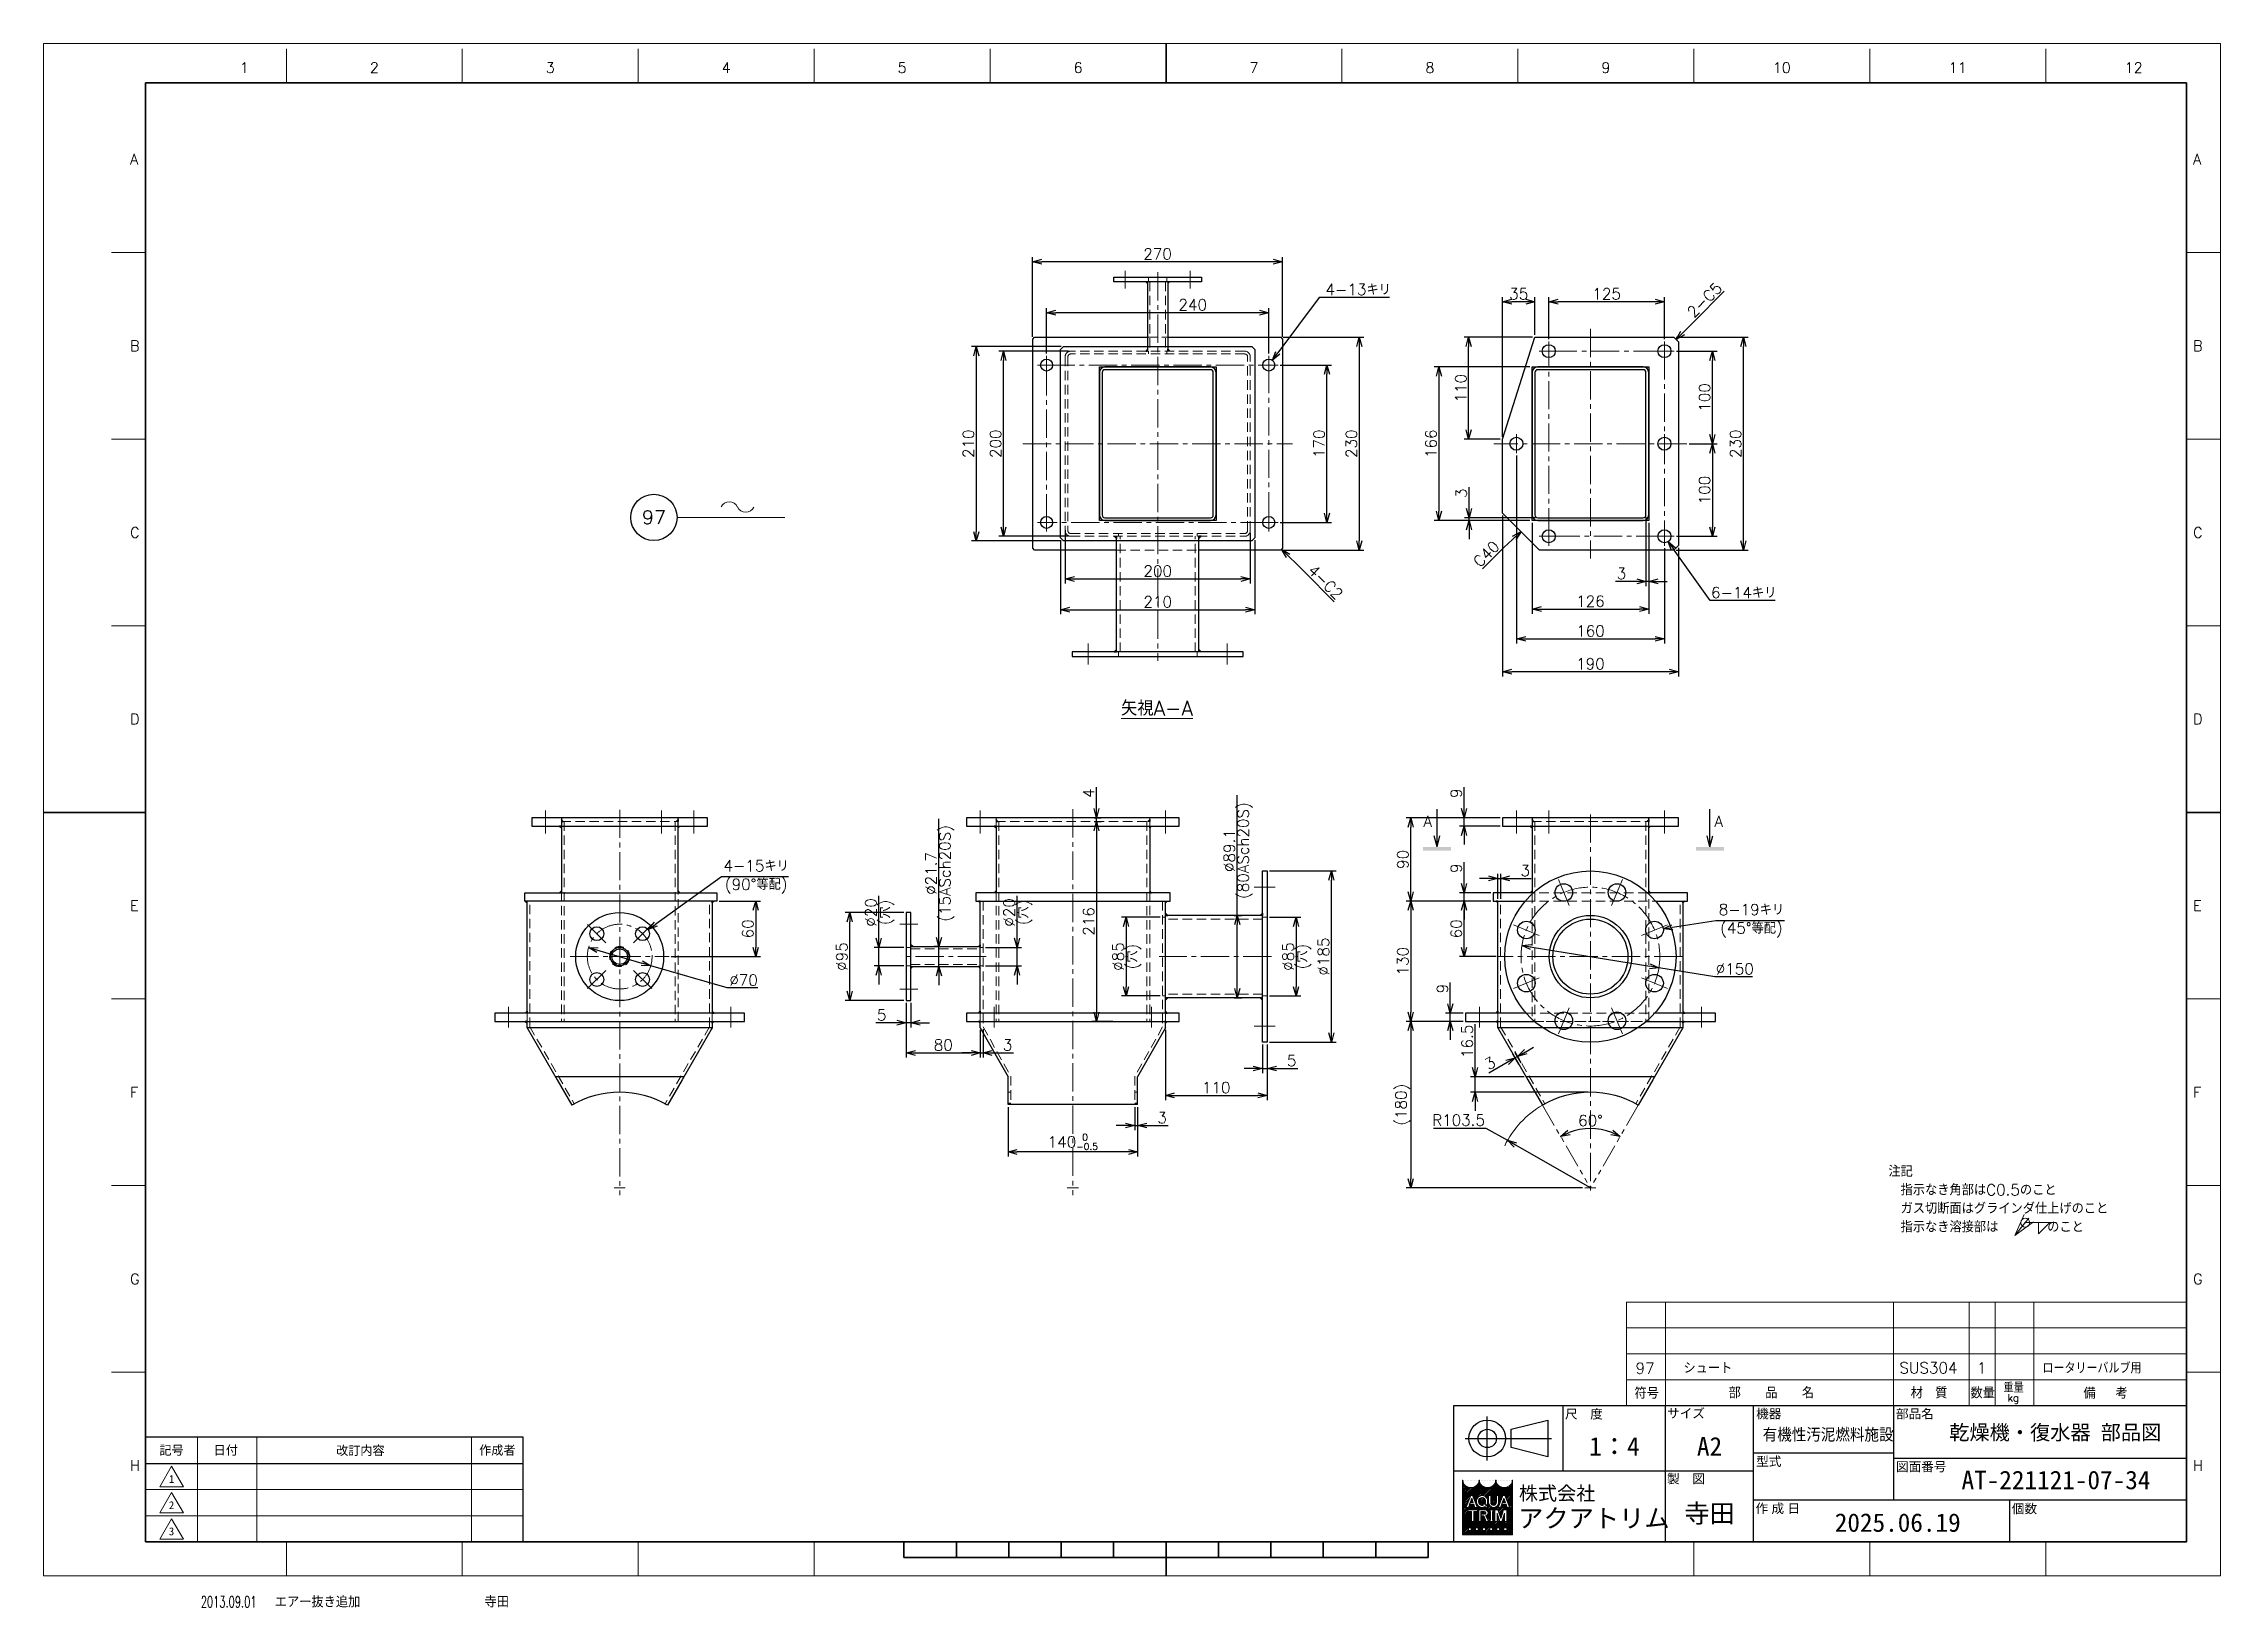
# Model space of a CAD drawing. Header units: millimetres. Extents: x 0 to 2352, y -34 to 1655.
import ezdxf
from ezdxf.entities.mleader import LeaderData, LeaderLine
from ezdxf.enums import TextEntityAlignment as Align
from ezdxf.math import Vec2, Vec3

# ---------------------------------------------------------------- set-up
doc = ezdxf.new("R2010")
doc.units = ezdxf.units.MM
doc.header["$LTSCALE"] = 1.6
doc.header["$PDMODE"] = 99
doc.header["$PDSIZE"] = 1
for name, pattern in [('CENTER2', [28.575, 19.05, -3.175, 3.175, -3.175]), ('HIDDEN', [9.525, 6.35, -3.175]), ('PHANTOM2', [31.75, 15.875, -3.175, 3.175, -3.175, 3.175, -3.175])]:
    doc.linetypes.add(name, pattern=pattern)
for name, color, linetype, lineweight in [('04_HIDDEN', 2, 'HIDDEN', 13), ('05_CENTER', 4, 'CENTER2', 13), ('06_PHANTOM', 2, 'PHANTOM2', 13), ('07_TEXT', 3, 'Continuous', 13), ('08_DIM', 3, 'Continuous', 13), ('90_FRAME', 5, 'Continuous', 35)]:
    doc.layers.add(name, color=color, linetype=linetype, lineweight=lineweight)
doc.layers.add('10_DRAFT', color=8, linetype='Continuous', lineweight=0, plot=False)
doc.layers.add('91_BLANK', color=5, linetype='Continuous', lineweight=0, plot=False)
doc.styles.add('KSS_TXT', font='txt.shx', dxfattribs={"bigfont": 'extfont2.shx'})
doc.styles.add('KSS_TXT_L', font='txt.shx', dxfattribs={"height": 3, "bigfont": 'extfont2.shx'})
doc.styles.add('KSS_TXT_S', font='txt.shx', dxfattribs={"height": 8, "bigfont": 'extfont2.shx'})
doc.styles.add('MS_G', font='MS Gothic.ttf')
doc.styles.get("Standard").update_dxf_attribs({"font": 'txt.shx', "bigfont": 'extfont2.shx'})
doc.styles.add('表題用', font='MS PGothic.ttf')
doc.dimstyles.new('KSS_DIM', dxfattribs={"dimscale": 4, "dimtxt": 3, "dimasz": 2.5, "dimexe": 1.25, "dimexo": 0.625, "dimtad": 1, "dimdsep": 46, "dimtxsty": 'KSS_TXT', "dimblk": 'OPEN30', "dimcen": 0, "dimazin": 2, "dimtfac": 0.75, "dimtmove": 0, "dimatfit": 3, "dimldrblk": 'OPEN30', "dimfxl": 1.25, "dimtolj": 1, "dimarcsym": 0})
doc.dimstyles.new('KSS_DIM$3', dxfattribs={"dimscale": 4, "dimtxt": 3, "dimasz": 2.5, "dimexe": 1.25, "dimexo": 0.625, "dimtad": 1, "dimtih": 1, "dimtoh": 1, "dimdsep": 46, "dimtxsty": 'KSS_TXT', "dimblk": 'OPEN30', "dimcen": 0, "dimazin": 2, "dimtfac": 0.75, "dimtofl": 0, "dimtmove": 0, "dimatfit": 3, "dimldrblk": 'OPEN30', "dimfxl": 1.25, "dimtolj": 1, "dimarcsym": 0})
doc.dimstyles.new('KSS_DIM$4', dxfattribs={"dimscale": 4, "dimtxt": 3, "dimasz": 2.5, "dimexe": 1.25, "dimexo": 0.625, "dimtad": 1, "dimtih": 1, "dimtoh": 1, "dimdsep": 46, "dimtxsty": 'KSS_TXT', "dimblk": 'OPEN30', "dimcen": 0, "dimse1": 1, "dimazin": 2, "dimtfac": 0.75, "dimtofl": 0, "dimtmove": 0, "dimatfit": 3, "dimldrblk": 'OPEN30', "dimfxl": 1.25, "dimtolj": 1, "dimarcsym": 0})

msp = doc.modelspace()

# ---------------------------------------------------------------- texts
at = {"layer": '07_TEXT', "style": 'KSS_TXT_S'}
msp.add_text('%%u矢視A-A', height=16, dxfattribs=at).set_placement((1164.198, 929.343))
at = {"layer": '07_TEXT', "ltscale": 2, "insert": (1993.285, 443.064), "char_height": 12, "attachment_point": 1}
msp.add_mtext_dynamic_manual_height_columns('注記\\P\u3000指示なき角部はC0.5のこと\\P\u3000ガス切断面はグラインダ仕上げのこと\\P\u3000指示なき溶接部は\u3000\u3000\u3000\u3000のこと', width=285.79017, gutter_width=15, heights=[0], dxfattribs=at)
at = {"layer": '08_DIM', "char_height": 12, "style": 'KSS_TXT_L'}
for s, insert, attachment_point, rotation in [('2-C5', (1783.137, 1358.43), 7, 45), ('C40', (1574.172, 1110.88), 9, 45), ('4-C2', (1365.131, 1085.271), 7, 315)]:
    msp.add_mtext(s, dxfattribs=dict(at, insert=insert, attachment_point=attachment_point, rotation=rotation))
at = {"layer": '90_FRAME', "color": 0, "lineweight": 13, "style": 'KSS_TXT'}
for s, p in [('1', (216.91, 1620.332)), ('2', (357.392, 1620.332)), ('3', (547.482, 1620.332)), ('4', (737.573, 1620.332)), ('5', (927.664, 1620.332)), ('6', (1117.755, 1620.332)), ('7', (1307.846, 1620.332)), ('8', (1497.937, 1620.332)), ('9', (1688.028, 1620.332)), ('10', (1878.119, 1620.332)), ('11', (2068.209, 1620.332)), ('12', (2258.3, 1620.332))]:
    msp.add_text(s, height=11.36, dxfattribs=at).set_placement(p, align=Align.BOTTOM_CENTER)
for s, p in [('A', (93.599, 1530.536)), ('A', (2322.597, 1530.536)), ('B', (93.599, 1328.904)), ('B', (2322.597, 1328.904)), ('C', (93.599, 1127.272)), ('C', (2322.597, 1127.272)), ('D', (93.599, 925.64)), ('D', (2322.597, 925.64)), ('E', (93.599, 724.008)), ('E', (2322.597, 724.008)), ('F', (93.599, 522.376)), ('F', (2322.597, 522.376)), ('G', (93.599, 320.744)), ('G', (2322.597, 320.744)), ('H', (93.599, 119.111)), ('H', (2322.597, 119.111))]:
    msp.add_text(s, height=11.36, dxfattribs=at).set_placement(p, align=Align.MIDDLE_LEFT)
at = {"layer": '90_FRAME', "color": 3, "lineweight": 13}
for s, p in [('97', (1730.363, 224.223)), ('1', (2093.988, 224.424))]:
    msp.add_text(s, height=12, dxfattribs=at).set_placement(p, align=Align.MIDDLE_CENTER)
for s, height, p in [('シュート', 12, (1771.9, 218.531)), ('SUS304', 12, (2005.2, 218.69)), ('符号', 12, (1718.945, 191.359)), ('部\u3000\u3000品\u3000\u3000名', 12, (1820.674, 191.794)), ('材\u3000質', 12, (2017.428, 191.65)), ('数量', 12, (2082.002, 191.56)), ('重量', 10, (2117.678, 198.104)), ('kg', 8, (2122.098, 188.32)), ('備  考', 12, (2204.053, 191.359)), ('エアー抜き追加', 12, (249.873, -34.168)), ('寺田', 12, (476.42, -34.168))]:
    msp.add_text(s, height=height, dxfattribs=at).set_placement(p)
for s, width, p in [('ロータリーバルブ用', 0.9, (2159.794, 218.531)), ('2013.09.01', 0.65, (169.907, -34.168))]:
    msp.add_text(s, height=12, dxfattribs=dict(at, width=width)).set_placement(p)
at = {"layer": '90_FRAME', "color": 0, "style": '表題用'}
for s, p in [('尺\u3000度', (1643.873, 174.876)), ('サイズ', (1754.187, 175.622)), ('機器', (1850.425, 175.041)), ('部品名', (2001.473, 175.041)), ('型式', (1850.425, 123.627)), ('図面番号', (2001.473, 117.97)), ('製\u3000図', (1754.187, 104.908)), ('作 成 日', (1849.735, 72.833)), ('個数', (2126.625, 72.556))]:
    msp.add_text(s, height=10, dxfattribs=at).set_placement(p, align=Align.MIDDLE_LEFT)
at = {"layer": '90_FRAME', "color": 0, "style": 'MS_G'}
msp.add_text('乾燥機・復水器 部品図', height=16, dxfattribs=at).set_placement((2173.57, 146.89), align=Align.CENTER)
at = {"layer": '90_FRAME', "color": 0, "style": '表題用'}
for s, p in [('記号', (138.322, 135.647)), ('日付', (196.948, 135.647)), ('作成者', (490.322, 135.647))]:
    msp.add_text(s, height=9.6, dxfattribs=at).set_placement(p, align=Align.MIDDLE_CENTER)
at = {"layer": '90_FRAME', "color": 0}
for s, height, style, p in [('改訂内容', 9.6, '表題用', (342.322, 135.647)), ('A2', 20, 'MS_G', (1800.05, 139.89))]:
    msp.add_text(s, height=height, dxfattribs=dict(at, style=style)).set_placement(p, align=Align.MIDDLE)
at = {"layer": '90_FRAME', "color": 0, "style": 'MS_G', "width": 0.9}
msp.add_text('有機性汚泥燃料施設', height=12.8, dxfattribs=at).set_placement((1857.47, 146.316))
at = {"layer": '90_FRAME', "color": 0, "lineweight": 13, "style": 'MS_G'}
for s, p in [('1', (138.322, 104.533)), ('2', (138.322, 76.247)), ('3', (138.322, 47.962))]:
    msp.add_text(s, height=8.486, dxfattribs=at).set_placement(p, align=Align.MIDDLE)
at = {"layer": '90_FRAME', "color": 4, "style": 'MS_G'}
msp.add_text('株式会社', height=15.1215, dxfattribs=at).set_placement((1635.345, 89.144), align=Align.MIDDLE_CENTER)
at = {"layer": '90_FRAME', "color": 0, "style": 'MS_G'}
for s, p in [('AT-221121-07-34', (2072.334, 93.546)), ('2025.06.19', (1935.378, 47.511))]:
    msp.add_text(s, height=20, dxfattribs=at).set_placement(p)
at = {"layer": '90_FRAME', "color": 4, "style": 'MS_G'}
msp.add_text('アクアトリム', height=20, dxfattribs=at).set_placement((1593.26, 52.212))
at = {"layer": '90_FRAME', "color": 0, "style": 'MS_G'}
for tag, p in [('1：4', (1697.236, 139.89)), ('寺田', (1800.05, 67.762))]:
    msp.add_attdef(tag, text='', height=20, dxfattribs=at).set_placement(p, align=Align.MIDDLE)

# ---------------------------------------------------------------- blocks, each defined once
blk = doc.blocks.new('Weld-line')
blk.add_line((0, 0), (1, 0))
blk = doc.blocks.new('Weld10-s5')
blk.add_circle((0, 0), 2)
blk = doc.blocks.new('Weld10-a1')
for p, q in [((5, 0), (0, 5)), ((0, 5), (0, 0)), ((0, 0), (5, 0))]:
    blk.add_line(p, q)
at = {"width": 0.9}
blk.add_attdef('S', text='', height=2.8, dxfattribs=at).set_placement((-2, 1), align=Align.RIGHT)
blk.add_attdef('L', (8, 1), '', height=2.8, dxfattribs=at)
blk = doc.blocks.new('_Open30')
at = {"color": 0, "linetype": 'ByBlock', "lineweight": -2}
for p, q in [((-1, 0.268), (0, 0)), ((0, 0), (-1, -0.268)), ((0, 0), (-1, 0))]:
    blk.add_line(p, q, dxfattribs=at)
blk = doc.blocks.new('AM_BALLOON1')
at = {"transparency": 16777216}
blk.add_circle((0, 0), 5, dxfattribs=at)
blk.add_attdef('B_NUMBER', text='', height=3, dxfattribs=at).set_placement((0, 0), align=Align.MIDDLE_CENTER)
blk = doc.blocks.new('_OPEN')
at = {"color": 0, "linetype": 'ByBlock'}
for p, q in [((-1, 0.17), (0, 0)), ((0, 0), (-1, -0.17)), ((0, 0), (-1, 0))]:
    blk.add_line(p, q, dxfattribs=at)
blk = doc.blocks.new('p1ba05')
for centre, start, end in [((-2.95, 0.29), 24.2276, 155.5758), ((0, 1.62), 204.2276, 335.5758)]:
    blk.add_arc(centre, 1.62, start, end)
blk = doc.blocks.new('*D142')
at = {"layer": '08_DIM', "color": 0, "lineweight": -2, "transparency": 16777216}
for p, q in [((1289.7, 713.5), (1289.7, 843.5)), ((1286.3, 713.5), (1294.7, 713.5)), ((1289.7, 634.4), (1289.7, 703.5)), ((1286.3, 624.4), (1294.7, 624.4))]:
    blk.add_line(p, q, dxfattribs=at)
at = {"layer": 'Defpoints', "color": 0, "transparency": 16777216}
for p in [(1283.8, 713.5), (1289.7, 713.5), (1283.8, 624.4)]:
    blk.add_point(p, dxfattribs=at)
at = {"layer": '08_DIM', "color": 0, "lineweight": -2, "transparency": 16777216, "xscale": 10, "yscale": 10, "zscale": 10}
for p, rotation in [((1289.7, 713.5), 90), ((1289.7, 624.4), 270)]:
    blk.add_blockref('_Open30', p, dxfattribs=dict(at, rotation=rotation))
at = {"layer": '08_DIM', "color": 0, "transparency": 16777216, "char_height": 12, "attachment_point": 5, "rotation": 90, "style": 'KSS_TXT'}
for s, insert in [('\\A1;(80ASch20S)', (1298.2, 783.5)), ('\\A1;\\A1;%%c89.1', (1281.2, 783.5))]:
    blk.add_mtext(s, dxfattribs=dict(at, insert=insert))
blk = doc.blocks.new('*D143')
at = {"layer": '08_DIM', "color": 0, "lineweight": -2, "transparency": 16777216}
for p, q in [((1324.6, 761.5), (1396.5, 761.5)), ((1391.5, 586.5), (1391.5, 751.5)), ((1324.6, 576.5), (1396.5, 576.5))]:
    blk.add_line(p, q, dxfattribs=at)
at = {"layer": 'Defpoints', "color": 0, "transparency": 16777216}
for p in [(1322.1, 761.5), (1391.5, 761.5), (1322.1, 576.5)]:
    blk.add_point(p, dxfattribs=at)
at = {"layer": '08_DIM', "color": 0, "lineweight": -2, "transparency": 16777216, "xscale": 10, "yscale": 10, "zscale": 10}
for p, rotation in [((1391.5, 761.5), 90), ((1391.5, 576.5), 270)]:
    blk.add_blockref('_Open30', p, dxfattribs=dict(at, rotation=rotation))
at = {"layer": '08_DIM', "color": 0, "transparency": 16777216, "insert": (1383, 669), "char_height": 12, "attachment_point": 5, "rotation": 90, "style": 'KSS_TXT'}
blk.add_mtext('\\A1;\\A1;%%c185', dxfattribs=at)
blk = doc.blocks.new('*D144')
at = {"layer": '08_DIM', "color": 0, "lineweight": -2, "transparency": 16777216}
for p, q in [((967.4, 689.8), (967.4, 817.9)), ((967.8, 679.8), (962.4, 679.8)), ((967.4, 658.1), (967.4, 679.8)), ((967.8, 658.1), (962.4, 658.1)), ((967.4, 648.1), (967.4, 638.1))]:
    blk.add_line(p, q, dxfattribs=at)
at = {"layer": 'Defpoints', "color": 0, "transparency": 16777216}
for p in [(967.4, 679.8), (970.3, 679.8), (970.3, 658.1)]:
    blk.add_point(p, dxfattribs=at)
at = {"layer": '08_DIM', "color": 0, "lineweight": -2, "transparency": 16777216, "xscale": 10, "yscale": 10, "zscale": 10}
for p, rotation in [((967.4, 679.8), 270), ((967.4, 658.1), 90)]:
    blk.add_blockref('_Open30', p, dxfattribs=dict(at, rotation=rotation))
at = {"layer": '08_DIM', "color": 0, "transparency": 16777216, "char_height": 12, "attachment_point": 5, "rotation": 90, "style": 'KSS_TXT'}
for s, insert in [('\\A1;(15ASch20S)', (975.9, 758.9)), ('\\A1;\\A1;%%c21.7', (958.9, 758.9))]:
    blk.add_mtext(s, dxfattribs=dict(at, insert=insert))
blk = doc.blocks.new('*D145')
at = {"layer": '08_DIM', "color": 0, "lineweight": -2, "transparency": 16777216}
for p, q in [((929.6, 716.5), (866, 716.5)), ((871, 631.5), (871, 706.5)), ((929.6, 621.5), (866, 621.5))]:
    blk.add_line(p, q, dxfattribs=at)
at = {"layer": 'Defpoints', "color": 0, "transparency": 16777216}
for p in [(871, 716.5), (932.1, 716.5), (932.1, 621.5)]:
    blk.add_point(p, dxfattribs=at)
at = {"layer": '08_DIM', "color": 0, "lineweight": -2, "transparency": 16777216, "xscale": 10, "yscale": 10, "zscale": 10}
for p, rotation in [((871, 716.5), 90), ((871, 621.5), 270)]:
    blk.add_blockref('_Open30', p, dxfattribs=dict(at, rotation=rotation))
at = {"layer": '08_DIM', "color": 0, "transparency": 16777216, "insert": (862.5, 669), "char_height": 12, "attachment_point": 5, "rotation": 90, "style": 'KSS_TXT'}
blk.add_mtext('\\A1;\\A1;%%c95', dxfattribs=at)
blk = doc.blocks.new('*D146')
at = {"layer": '08_DIM', "color": 0, "lineweight": -2, "transparency": 16777216}
for p, q in [((1800.6, 1053.8), (1761.2, 1109.3)), ((1870.8, 1053.8), (1800.6, 1053.8))]:
    blk.add_line(p, q, dxfattribs=at)
at = {"layer": 'Defpoints', "color": 0, "transparency": 16777216}
for p in [(1747.3, 1128.8), (1755.4, 1117.4)]:
    blk.add_point(p, dxfattribs=at)
at = {"layer": '08_DIM', "color": 0, "lineweight": -2, "transparency": 16777216, "xscale": 10, "yscale": 10, "zscale": 10, "rotation": 125.3946139112484}
blk.add_blockref('_Open30', (1755.4, 1117.4), dxfattribs=at)
at = {"layer": '08_DIM', "color": 0, "transparency": 16777216, "insert": (1837, 1062.3), "char_height": 12, "attachment_point": 5, "style": 'KSS_TXT'}
blk.add_mtext('\\A1;6-14キリ', dxfattribs=at)
blk = doc.blocks.new('*D147')
at = {"layer": '08_DIM', "color": 0, "lineweight": -2, "transparency": 16777216}
for p, q in [((1378.2, 1381.2), (1333.7, 1321.4)), ((1454.3, 1381.2), (1378.2, 1381.2))]:
    blk.add_line(p, q, dxfattribs=at)
at = {"layer": 'Defpoints', "color": 0, "transparency": 16777216}
for p in [(1319.9, 1302.9), (1327.7, 1313.3)]:
    blk.add_point(p, dxfattribs=at)
at = {"layer": '08_DIM', "color": 0, "lineweight": -2, "transparency": 16777216, "xscale": 10, "yscale": 10, "zscale": 10, "rotation": 233.3478512361081}
blk.add_blockref('_Open30', (1327.7, 1313.3), dxfattribs=at)
at = {"layer": '08_DIM', "color": 0, "transparency": 16777216, "insert": (1420.5, 1389.7), "char_height": 12, "attachment_point": 5, "style": 'KSS_TXT'}
blk.add_mtext('\\A1;4-13キリ', dxfattribs=at)
blk = doc.blocks.new('*D149')
at = {"layer": '08_DIM', "color": 0, "lineweight": -2, "transparency": 16777216}
for p, q in [((1137.7, 829), (1137.7, 852)), ((1135.2, 819), (1142.7, 819)), ((1135.2, 815), (1142.7, 815)), ((1137.7, 815), (1137.7, 819)), ((1137.7, 805), (1137.7, 795))]:
    blk.add_line(p, q, dxfattribs=at)
at = {"layer": 'Defpoints', "color": 0, "transparency": 16777216}
for p in [(1132.7, 819), (1132.7, 815), (1137.7, 819)]:
    blk.add_point(p, dxfattribs=at)
at = {"layer": '08_DIM', "color": 0, "lineweight": -2, "transparency": 16777216, "xscale": 10, "yscale": 10, "zscale": 10}
for p, rotation in [((1137.7, 819), 270), ((1137.7, 815), 90)]:
    blk.add_blockref('_Open30', p, dxfattribs=dict(at, rotation=rotation))
at = {"layer": '08_DIM', "color": 0, "transparency": 16777216, "insert": (1129.2, 845.5), "char_height": 12, "attachment_point": 5, "rotation": 90, "style": 'KSS_TXT'}
blk.add_mtext('\\A1;4', dxfattribs=at)
blk = doc.blocks.new('*D150')
at = {"layer": '08_DIM', "color": 0, "lineweight": -2, "transparency": 16777216}
for p, q in [((1135.2, 815), (1142.7, 815)), ((1137.7, 805), (1137.7, 609)), ((1155.4, 599), (1132.7, 599))]:
    blk.add_line(p, q, dxfattribs=at)
at = {"layer": 'Defpoints', "color": 0, "transparency": 16777216}
for p in [(1132.7, 815), (1137.7, 599), (1157.9, 599)]:
    blk.add_point(p, dxfattribs=at)
at = {"layer": '08_DIM', "color": 0, "lineweight": -2, "transparency": 16777216, "xscale": 10, "yscale": 10, "zscale": 10}
for p, rotation in [((1137.7, 815), 90), ((1137.7, 599), 270)]:
    blk.add_blockref('_Open30', p, dxfattribs=dict(at, rotation=rotation))
at = {"layer": '08_DIM', "color": 0, "transparency": 16777216, "insert": (1129.2, 707), "char_height": 12, "attachment_point": 5, "rotation": 90, "style": 'KSS_TXT'}
blk.add_mtext('\\A1;216', dxfattribs=at)
blk = doc.blocks.new('*D151')
at = {"layer": '08_DIM', "color": 0, "lineweight": -2, "transparency": 16777216}
for p, q in [((1563.9, 729), (1529.9, 729)), ((1534.9, 679), (1534.9, 719)), ((1569.4, 669), (1529.9, 669))]:
    blk.add_line(p, q, dxfattribs=at)
at = {"layer": 'Defpoints', "color": 0, "transparency": 16777216}
for p in [(1534.9, 729), (1566.4, 729), (1571.9, 669)]:
    blk.add_point(p, dxfattribs=at)
at = {"layer": '08_DIM', "color": 0, "lineweight": -2, "transparency": 16777216, "xscale": 10, "yscale": 10, "zscale": 10}
for p, rotation in [((1534.9, 729), 90), ((1534.9, 669), 270)]:
    blk.add_blockref('_Open30', p, dxfattribs=dict(at, rotation=rotation))
at = {"layer": '08_DIM', "color": 0, "transparency": 16777216, "insert": (1526.4, 699), "char_height": 12, "attachment_point": 5, "rotation": 90, "style": 'KSS_TXT'}
blk.add_mtext('\\A1;60', dxfattribs=at)
blk = doc.blocks.new('*D152')
at = {"layer": '08_DIM', "color": 0, "lineweight": -2, "transparency": 16777216}
for p, q in [((730, 729), (774.5, 729)), ((769.5, 719), (769.5, 679)), ((678.3, 669), (774.5, 669))]:
    blk.add_line(p, q, dxfattribs=at)
at = {"layer": 'Defpoints', "color": 0, "transparency": 16777216}
for p in [(727.5, 729), (675.8, 669), (769.5, 669)]:
    blk.add_point(p, dxfattribs=at)
at = {"layer": '08_DIM', "color": 0, "lineweight": -2, "transparency": 16777216, "xscale": 10, "yscale": 10, "zscale": 10}
for p, rotation in [((769.5, 729), 90), ((769.5, 669), 270)]:
    blk.add_blockref('_Open30', p, dxfattribs=dict(at, rotation=rotation))
at = {"layer": '08_DIM', "color": 0, "transparency": 16777216, "insert": (761, 699), "char_height": 12, "attachment_point": 5, "rotation": 90, "style": 'KSS_TXT'}
blk.add_mtext('\\A1;60', dxfattribs=at)
blk = doc.blocks.new('*D153')
at = {"layer": '08_DIM', "color": 0, "lineweight": -2, "transparency": 16777216}
for p, q in [((1206.6, 711.5), (1164.6, 711.5)), ((1169.6, 701.5), (1169.6, 636.5)), ((1206.6, 626.5), (1164.6, 626.5))]:
    blk.add_line(p, q, dxfattribs=at)
at = {"layer": 'Defpoints', "color": 0, "transparency": 16777216}
for p in [(1209.1, 711.5), (1169.6, 626.5), (1209.1, 626.5)]:
    blk.add_point(p, dxfattribs=at)
at = {"layer": '08_DIM', "color": 0, "lineweight": -2, "transparency": 16777216, "xscale": 10, "yscale": 10, "zscale": 10}
for p, rotation in [((1169.6, 711.5), 90), ((1169.6, 626.5), 270)]:
    blk.add_blockref('_Open30', p, dxfattribs=dict(at, rotation=rotation))
at = {"layer": '08_DIM', "color": 0, "transparency": 16777216, "char_height": 12, "attachment_point": 5, "rotation": 90, "style": 'KSS_TXT'}
for s, insert in [('\\A1;\\A1;%%c85', (1161.1, 669)), ('\\A1;(穴)', (1178.1, 669))]:
    blk.add_mtext(s, dxfattribs=dict(at, insert=insert))
blk = doc.blocks.new('*D154')
at = {"layer": '08_DIM', "color": 0, "lineweight": -2, "transparency": 16777216}
for p, q in [((1051.8, 689), (1051.8, 734.5)), ((1017.6, 679), (1056.8, 679)), ((1017.6, 659), (1056.8, 659)), ((1051.8, 659), (1051.8, 679)), ((1051.8, 649), (1051.8, 639))]:
    blk.add_line(p, q, dxfattribs=at)
at = {"layer": 'Defpoints', "color": 0, "transparency": 16777216}
for p in [(1015.1, 679), (1015.1, 659), (1051.8, 679)]:
    blk.add_point(p, dxfattribs=at)
at = {"layer": '08_DIM', "color": 0, "lineweight": -2, "transparency": 16777216, "xscale": 10, "yscale": 10, "zscale": 10}
for p, rotation in [((1051.8, 679), 270), ((1051.8, 659), 90)]:
    blk.add_blockref('_Open30', p, dxfattribs=dict(at, rotation=rotation))
at = {"layer": '08_DIM', "color": 0, "transparency": 16777216, "char_height": 12, "attachment_point": 5, "rotation": 90, "style": 'KSS_TXT'}
for s, insert in [('\\A1;\\A1;%%c20', (1043.3, 716.7)), ('\\A1;(穴)', (1060.3, 716.7))]:
    blk.add_mtext(s, dxfattribs=dict(at, insert=insert))
blk = doc.blocks.new('*D155')
at = {"layer": '08_DIM', "color": 0, "lineweight": -2, "transparency": 16777216}
for p, q in [((1179.1, 506.5), (1179.1, 481.5)), ((1182.1, 506.5), (1182.1, 481.5)), ((1169.1, 486.5), (1159.1, 486.5)), ((1179.1, 486.5), (1182.1, 486.5)), ((1192.1, 486.5), (1215.1, 486.5))]:
    blk.add_line(p, q, dxfattribs=at)
at = {"layer": 'Defpoints', "color": 0, "transparency": 16777216}
for p in [(1179.1, 509), (1182.1, 509), (1182.1, 486.5)]:
    blk.add_point(p, dxfattribs=at)
at = {"layer": '08_DIM', "color": 0, "lineweight": -2, "transparency": 16777216, "xscale": 10, "yscale": 10, "zscale": 10}
blk.add_blockref('_Open30', (1179.1, 486.5), dxfattribs=at)
at = {"layer": '08_DIM', "color": 0, "lineweight": -2, "transparency": 16777216, "xscale": 10, "yscale": 10, "zscale": 10, "rotation": 180}
blk.add_blockref('_Open30', (1182.1, 486.5), dxfattribs=at)
at = {"layer": '08_DIM', "color": 0, "transparency": 16777216, "insert": (1208.6, 495), "char_height": 12, "attachment_point": 5, "style": 'KSS_TXT'}
blk.add_mtext('\\A1;3', dxfattribs=at)
blk = doc.blocks.new('*D156')
at = {"layer": '08_DIM', "color": 0, "lineweight": -2, "transparency": 16777216}
for p, q in [((1042.1, 506.5), (1042.1, 452.9)), ((1182.1, 506.5), (1182.1, 452.9)), ((1172.1, 457.9), (1052.1, 457.9))]:
    blk.add_line(p, q, dxfattribs=at)
at = {"layer": 'Defpoints', "color": 0, "transparency": 16777216}
for p in [(1042.1, 509), (1182.1, 509), (1042.1, 457.9)]:
    blk.add_point(p, dxfattribs=at)
at = {"layer": '08_DIM', "color": 0, "lineweight": -2, "transparency": 16777216, "xscale": 10, "yscale": 10, "zscale": 10, "rotation": 180}
blk.add_blockref('_Open30', (1042.1, 457.9), dxfattribs=at)
at = {"layer": '08_DIM', "color": 0, "lineweight": -2, "transparency": 16777216, "xscale": 10, "yscale": 10, "zscale": 10}
blk.add_blockref('_Open30', (1182.1, 457.9), dxfattribs=at)
at = {"layer": '08_DIM', "color": 0, "transparency": 16777216, "insert": (1112.1, 468.8), "char_height": 12, "attachment_point": 5, "style": 'KSS_TXT'}
blk.add_mtext('\\A1;140{\\H7.200000;\\S 0^ -0.5;}', dxfattribs=at)
blk = doc.blocks.new('*D157')
at = {"layer": '08_DIM', "color": 0, "lineweight": -2, "transparency": 16777216}
for p, q in [((1212.1, 589.7), (1212.1, 514)), ((1322.1, 574), (1322.1, 514)), ((1222.1, 519), (1312.1, 519))]:
    blk.add_line(p, q, dxfattribs=at)
at = {"layer": 'Defpoints', "color": 0, "transparency": 16777216}
for p in [(1212.1, 592.2), (1322.1, 576.5), (1322.1, 519)]:
    blk.add_point(p, dxfattribs=at)
at = {"layer": '08_DIM', "color": 0, "lineweight": -2, "transparency": 16777216, "xscale": 10, "yscale": 10, "zscale": 10, "rotation": 180}
blk.add_blockref('_Open30', (1212.1, 519), dxfattribs=at)
at = {"layer": '08_DIM', "color": 0, "lineweight": -2, "transparency": 16777216, "xscale": 10, "yscale": 10, "zscale": 10}
blk.add_blockref('_Open30', (1322.1, 519), dxfattribs=at)
at = {"layer": '08_DIM', "color": 0, "transparency": 16777216, "insert": (1267.1, 527.5), "char_height": 12, "attachment_point": 5, "style": 'KSS_TXT'}
blk.add_mtext('\\A1;110', dxfattribs=at)
blk = doc.blocks.new('*D158')
at = {"layer": '08_DIM', "color": 0, "lineweight": -2, "transparency": 16777216}
for p, q in [((932.1, 619), (932.1, 592.5)), ((937.1, 619), (937.1, 592.5)), ((922.1, 597.5), (899.1, 597.5)), ((937.1, 597.5), (932.1, 597.5)), ((947.1, 597.5), (957.1, 597.5))]:
    blk.add_line(p, q, dxfattribs=at)
at = {"layer": 'Defpoints', "color": 0, "transparency": 16777216}
for p in [(932.1, 621.5), (937.1, 621.5), (932.1, 597.5)]:
    blk.add_point(p, dxfattribs=at)
at = {"layer": '08_DIM', "color": 0, "lineweight": -2, "transparency": 16777216, "xscale": 10, "yscale": 10, "zscale": 10}
blk.add_blockref('_Open30', (932.1, 597.5), dxfattribs=at)
at = {"layer": '08_DIM', "color": 0, "lineweight": -2, "transparency": 16777216, "xscale": 10, "yscale": 10, "zscale": 10, "rotation": 180}
blk.add_blockref('_Open30', (937.1, 597.5), dxfattribs=at)
at = {"layer": '08_DIM', "color": 0, "transparency": 16777216, "insert": (905.6, 606), "char_height": 12, "attachment_point": 5, "style": 'KSS_TXT'}
blk.add_mtext('\\A1;5', dxfattribs=at)
blk = doc.blocks.new('*D159')
at = {"layer": '08_DIM', "color": 0, "lineweight": -2, "transparency": 16777216}
for p, q in [((1317.1, 574), (1317.1, 543.1)), ((1322.1, 574), (1322.1, 543.1)), ((1307.1, 548.1), (1297.1, 548.1)), ((1317.1, 548.1), (1322.1, 548.1)), ((1332.1, 548.1), (1355.1, 548.1))]:
    blk.add_line(p, q, dxfattribs=at)
at = {"layer": 'Defpoints', "color": 0, "transparency": 16777216}
for p in [(1317.1, 576.5), (1322.1, 576.5), (1322.1, 548.1)]:
    blk.add_point(p, dxfattribs=at)
at = {"layer": '08_DIM', "color": 0, "lineweight": -2, "transparency": 16777216, "xscale": 10, "yscale": 10, "zscale": 10}
blk.add_blockref('_Open30', (1317.1, 548.1), dxfattribs=at)
at = {"layer": '08_DIM', "color": 0, "lineweight": -2, "transparency": 16777216, "xscale": 10, "yscale": 10, "zscale": 10, "rotation": 180}
blk.add_blockref('_Open30', (1322.1, 548.1), dxfattribs=at)
at = {"layer": '08_DIM', "color": 0, "transparency": 16777216, "insert": (1348.6, 556.6), "char_height": 12, "attachment_point": 5, "style": 'KSS_TXT'}
blk.add_mtext('\\A1;5', dxfattribs=at)
blk = doc.blocks.new('*D160')
at = {"layer": '08_DIM', "color": 0, "lineweight": -2, "transparency": 16777216}
for p, q in [((732.6, 755.1), (661.5, 703.9)), ((804.9, 755.1), (732.6, 755.1))]:
    blk.add_line(p, q, dxfattribs=at)
at = {"layer": 'Defpoints', "color": 0, "transparency": 16777216}
for p in [(641.2, 689.3), (653.4, 698.1)]:
    blk.add_point(p, dxfattribs=at)
at = {"layer": '08_DIM', "color": 0, "lineweight": -2, "transparency": 16777216, "xscale": 10, "yscale": 10, "zscale": 10, "rotation": 215.7228221517167}
blk.add_blockref('_Open30', (653.4, 698.1), dxfattribs=at)
at = {"layer": '08_DIM', "color": 0, "transparency": 16777216, "insert": (770, 755.1), "char_height": 12, "attachment_point": 5, "style": 'KSS_TXT'}
blk.add_mtext('\\A1;4-15キリ\\P(90°等配)', dxfattribs=at)
blk = doc.blocks.new('*D161')
at = {"layer": '08_DIM', "color": 0, "lineweight": -2, "transparency": 16777216}
for p, q in [((588.9, 678.8), (646.5, 662)), ((738.7, 635.1), (656.1, 659.2)), ((771.7, 635.1), (738.7, 635.1))]:
    blk.add_line(p, q, dxfattribs=at)
at = {"layer": 'Defpoints', "color": 0, "transparency": 16777216}
for p in [(588.9, 678.8), (656.1, 659.2)]:
    blk.add_point(p, dxfattribs=at)
at = {"layer": '08_DIM', "color": 0, "lineweight": -2, "transparency": 16777216, "xscale": 10, "yscale": 10, "zscale": 10}
for p, rotation in [((588.9, 678.8), 163.7517484770488), ((656.1, 659.2), 343.7517484770488)]:
    blk.add_blockref('_Open30', p, dxfattribs=dict(at, rotation=rotation))
at = {"layer": '08_DIM', "color": 0, "transparency": 16777216, "insert": (756.4, 643.6), "char_height": 12, "attachment_point": 5, "style": 'KSS_TXT'}
blk.add_mtext('\\A1;%%C70', dxfattribs=at)
blk = doc.blocks.new('*D162')
at = {"layer": '08_DIM', "color": 0, "lineweight": -2, "transparency": 16777216}
for p, q in [((1806.8, 707.8), (1759.9, 700.6)), ((1881.2, 707.8), (1806.8, 707.8))]:
    blk.add_line(p, q, dxfattribs=at)
at = {"layer": 'Defpoints', "color": 0, "transparency": 16777216}
for p in [(1731.3, 696.3), (1750, 699.1)]:
    blk.add_point(p, dxfattribs=at)
at = {"layer": '08_DIM', "color": 0, "lineweight": -2, "transparency": 16777216, "xscale": 10, "yscale": 10, "zscale": 10, "rotation": 188.6495179789647}
blk.add_blockref('_Open30', (1750, 699.1), dxfattribs=at)
at = {"layer": '08_DIM', "color": 0, "transparency": 16777216, "insert": (1845.3, 707.8), "char_height": 12, "attachment_point": 5, "style": 'KSS_TXT'}
blk.add_mtext('\\A1;8-19キリ\\P(45°等配)', dxfattribs=at)
blk = doc.blocks.new('*D163')
at = {"layer": '08_DIM', "color": 0, "lineweight": -2, "transparency": 16777216}
for p, q in [((1597.3, 681), (1735.5, 658.6)), ((1805.6, 647.2), (1745.4, 657)), ((1846.6, 647.2), (1805.6, 647.2))]:
    blk.add_line(p, q, dxfattribs=at)
at = {"layer": 'Defpoints', "color": 0, "transparency": 16777216}
for p in [(1597.3, 681), (1745.4, 657)]:
    blk.add_point(p, dxfattribs=at)
at = {"layer": '08_DIM', "color": 0, "lineweight": -2, "transparency": 16777216, "xscale": 10, "yscale": 10, "zscale": 10}
for p, rotation in [((1597.3, 681), 170.7745885206311), ((1745.4, 657), 350.7745885206311)]:
    blk.add_blockref('_Open30', p, dxfattribs=dict(at, rotation=rotation))
at = {"layer": '08_DIM', "color": 0, "transparency": 16777216, "insert": (1827.3, 655.7), "char_height": 12, "attachment_point": 5, "style": 'KSS_TXT'}
blk.add_mtext('\\A1;%%C150', dxfattribs=at)
blk = doc.blocks.new('seca03')
for q in [(0, 10.64), (-0.8, 3.5), (0.8, 3.5)]:
    blk.add_line((0, 0.5), q)
blk.add_solid([(-3.76, -0.5), (3.76, -0.5), (-3.76, 0.5), (3.76, 0.5)])
blk.add_attdef('A', text='', height=3).set_placement((-2.5, 7.37), align=Align.MIDDLE)
blk = doc.blocks.new('*D165')
at = {"layer": '08_DIM', "color": 0, "lineweight": -2, "transparency": 16777216}
for p, q in [((1608.4, 1137.6), (1608.4, 1039.4)), ((1734.4, 1137.6), (1734.4, 1039.4)), ((1618.4, 1044.4), (1724.4, 1044.4))]:
    blk.add_line(p, q, dxfattribs=at)
at = {"layer": 'Defpoints', "color": 0, "transparency": 16777216}
for p in [(1608.4, 1140.1), (1734.4, 1140.1), (1734.4, 1044.4)]:
    blk.add_point(p, dxfattribs=at)
at = {"layer": '08_DIM', "color": 0, "lineweight": -2, "transparency": 16777216, "xscale": 10, "yscale": 10, "zscale": 10, "rotation": 180}
blk.add_blockref('_Open30', (1608.4, 1044.4), dxfattribs=at)
at = {"layer": '08_DIM', "color": 0, "lineweight": -2, "transparency": 16777216, "xscale": 10, "yscale": 10, "zscale": 10}
blk.add_blockref('_Open30', (1734.4, 1044.4), dxfattribs=at)
at = {"layer": '08_DIM', "color": 0, "transparency": 16777216, "insert": (1671.4, 1052.9), "char_height": 12, "attachment_point": 5, "style": 'KSS_TXT'}
blk.add_mtext('\\A1;126', dxfattribs=at)
blk = doc.blocks.new('*D166')
at = {"layer": '08_DIM', "color": 0, "lineweight": -2, "transparency": 16777216}
for p, q in [((1591.4, 1210.3), (1591.4, 1007.3)), ((1751.4, 1110.3), (1751.4, 1007.3)), ((1601.4, 1012.3), (1741.4, 1012.3))]:
    blk.add_line(p, q, dxfattribs=at)
at = {"layer": 'Defpoints', "color": 0, "transparency": 16777216}
for p in [(1591.4, 1212.8), (1751.4, 1112.8), (1751.4, 1012.3)]:
    blk.add_point(p, dxfattribs=at)
at = {"layer": '08_DIM', "color": 0, "lineweight": -2, "transparency": 16777216, "xscale": 10, "yscale": 10, "zscale": 10, "rotation": 180}
blk.add_blockref('_Open30', (1591.4, 1012.3), dxfattribs=at)
at = {"layer": '08_DIM', "color": 0, "lineweight": -2, "transparency": 16777216, "xscale": 10, "yscale": 10, "zscale": 10}
blk.add_blockref('_Open30', (1751.4, 1012.3), dxfattribs=at)
at = {"layer": '08_DIM', "color": 0, "transparency": 16777216, "insert": (1671.4, 1020.8), "char_height": 12, "attachment_point": 5, "style": 'KSS_TXT'}
blk.add_mtext('\\A1;160', dxfattribs=at)
blk = doc.blocks.new('*D167')
at = {"layer": '08_DIM', "color": 0, "lineweight": -2, "transparency": 16777216}
for p, q in [((1576.4, 1145.6), (1576.4, 971.8)), ((1766.4, 1110.6), (1766.4, 971.8)), ((1756.4, 976.8), (1586.4, 976.8))]:
    blk.add_line(p, q, dxfattribs=at)
at = {"layer": 'Defpoints', "color": 0, "transparency": 16777216}
for p in [(1576.4, 1148.1), (1766.4, 1113.1), (1576.4, 976.8)]:
    blk.add_point(p, dxfattribs=at)
at = {"layer": '08_DIM', "color": 0, "lineweight": -2, "transparency": 16777216, "xscale": 10, "yscale": 10, "zscale": 10, "rotation": 180}
blk.add_blockref('_Open30', (1576.4, 976.8), dxfattribs=at)
at = {"layer": '08_DIM', "color": 0, "lineweight": -2, "transparency": 16777216, "xscale": 10, "yscale": 10, "zscale": 10}
blk.add_blockref('_Open30', (1766.4, 976.8), dxfattribs=at)
at = {"layer": '08_DIM', "color": 0, "transparency": 16777216, "insert": (1671.4, 985.3), "char_height": 12, "attachment_point": 5, "style": 'KSS_TXT'}
blk.add_mtext('\\A1;190', dxfattribs=at)
blk = doc.blocks.new('*D168')
at = {"layer": '08_DIM', "color": 0, "lineweight": -2, "transparency": 16777216}
for p, q in [((1778.2, 1223.1), (1808.2, 1223.1)), ((1803.2, 1213.1), (1803.2, 1133.1)), ((1764.2, 1123.1), (1808.2, 1123.1))]:
    blk.add_line(p, q, dxfattribs=at)
at = {"layer": 'Defpoints', "color": 0, "transparency": 16777216}
for p in [(1775.7, 1223.1), (1761.7, 1123.1), (1803.2, 1123.1)]:
    blk.add_point(p, dxfattribs=at)
at = {"layer": '08_DIM', "color": 0, "lineweight": -2, "transparency": 16777216, "xscale": 10, "yscale": 10, "zscale": 10}
for p, rotation in [((1803.2, 1223.1), 90), ((1803.2, 1123.1), 270)]:
    blk.add_blockref('_Open30', p, dxfattribs=dict(at, rotation=rotation))
at = {"layer": '08_DIM', "color": 0, "transparency": 16777216, "insert": (1794.7, 1173.1), "char_height": 12, "attachment_point": 5, "rotation": 90, "style": 'KSS_TXT'}
blk.add_mtext('\\A1;100', dxfattribs=at)
blk = doc.blocks.new('*D169')
at = {"layer": '08_DIM', "color": 0, "lineweight": -2, "transparency": 16777216}
for p, q in [((1764.2, 1323.1), (1808.2, 1323.1)), ((1803.2, 1233.1), (1803.2, 1313.1)), ((1778.2, 1223.1), (1808.2, 1223.1))]:
    blk.add_line(p, q, dxfattribs=at)
at = {"layer": 'Defpoints', "color": 0, "transparency": 16777216}
for p in [(1761.7, 1323.1), (1803.2, 1323.1), (1775.7, 1223.1)]:
    blk.add_point(p, dxfattribs=at)
at = {"layer": '08_DIM', "color": 0, "lineweight": -2, "transparency": 16777216, "xscale": 10, "yscale": 10, "zscale": 10}
for p, rotation in [((1803.2, 1323.1), 90), ((1803.2, 1223.1), 270)]:
    blk.add_blockref('_Open30', p, dxfattribs=dict(at, rotation=rotation))
at = {"layer": '08_DIM', "color": 0, "transparency": 16777216, "insert": (1794.7, 1273.1), "char_height": 12, "attachment_point": 5, "rotation": 90, "style": 'KSS_TXT'}
blk.add_mtext('\\A1;100', dxfattribs=at)
blk = doc.blocks.new('*D170')
at = {"layer": '08_DIM', "color": 0, "lineweight": -2, "transparency": 16777216}
for p, q in [((1763.9, 1338.1), (1841.7, 1338.1)), ((1836.7, 1118.1), (1836.7, 1328.1)), ((1763.9, 1108.1), (1841.7, 1108.1))]:
    blk.add_line(p, q, dxfattribs=at)
at = {"layer": 'Defpoints', "color": 0, "transparency": 16777216}
for p in [(1761.4, 1338.1), (1836.7, 1338.1), (1761.4, 1108.1)]:
    blk.add_point(p, dxfattribs=at)
at = {"layer": '08_DIM', "color": 0, "lineweight": -2, "transparency": 16777216, "xscale": 10, "yscale": 10, "zscale": 10}
for p, rotation in [((1836.7, 1338.1), 90), ((1836.7, 1108.1), 270)]:
    blk.add_blockref('_Open30', p, dxfattribs=dict(at, rotation=rotation))
at = {"layer": '08_DIM', "color": 0, "transparency": 16777216, "insert": (1828.2, 1223.1), "char_height": 12, "attachment_point": 5, "rotation": 90, "style": 'KSS_TXT'}
blk.add_mtext('\\A1;230', dxfattribs=at)
blk = doc.blocks.new('*D171')
at = {"layer": '08_DIM', "color": 0, "lineweight": -2, "transparency": 16777216}
for p, q in [((1626.4, 1336), (1626.4, 1381.6)), ((1741.4, 1376.6), (1636.4, 1376.6)), ((1751.4, 1336), (1751.4, 1381.6))]:
    blk.add_line(p, q, dxfattribs=at)
at = {"layer": 'Defpoints', "color": 0, "transparency": 16777216}
for p in [(1626.4, 1376.6), (1626.4, 1333.5), (1751.4, 1333.5)]:
    blk.add_point(p, dxfattribs=at)
at = {"layer": '08_DIM', "color": 0, "lineweight": -2, "transparency": 16777216, "xscale": 10, "yscale": 10, "zscale": 10, "rotation": 180}
blk.add_blockref('_Open30', (1626.4, 1376.6), dxfattribs=at)
at = {"layer": '08_DIM', "color": 0, "lineweight": -2, "transparency": 16777216, "xscale": 10, "yscale": 10, "zscale": 10}
blk.add_blockref('_Open30', (1751.4, 1376.6), dxfattribs=at)
at = {"layer": '08_DIM', "color": 0, "transparency": 16777216, "insert": (1688.9, 1385.1), "char_height": 12, "attachment_point": 5, "style": 'KSS_TXT'}
blk.add_mtext('\\A1;125', dxfattribs=at)
blk = doc.blocks.new('*D172')
at = {"layer": '08_DIM', "color": 0, "lineweight": -2, "transparency": 16777216}
for p, q in [((1608.9, 1338.1), (1534.8, 1338.1)), ((1539.8, 1238.1), (1539.8, 1328.1)), ((1573.9, 1228.1), (1534.8, 1228.1))]:
    blk.add_line(p, q, dxfattribs=at)
at = {"layer": 'Defpoints', "color": 0, "transparency": 16777216}
for p in [(1539.8, 1338.1), (1611.4, 1338.1), (1576.4, 1228.1)]:
    blk.add_point(p, dxfattribs=at)
at = {"layer": '08_DIM', "color": 0, "lineweight": -2, "transparency": 16777216, "xscale": 10, "yscale": 10, "zscale": 10}
for p, rotation in [((1539.8, 1338.1), 90), ((1539.8, 1228.1), 270)]:
    blk.add_blockref('_Open30', p, dxfattribs=dict(at, rotation=rotation))
at = {"layer": '08_DIM', "color": 0, "transparency": 16777216, "insert": (1531.3, 1283.1), "char_height": 12, "attachment_point": 5, "rotation": 90, "style": 'KSS_TXT'}
blk.add_mtext('\\A1;110', dxfattribs=at)
blk = doc.blocks.new('*D173')
at = {"layer": '08_DIM', "color": 0, "lineweight": -2, "transparency": 16777216}
for p, q in [((1576.4, 1230.6), (1576.4, 1381.6)), ((1601.4, 1376.6), (1586.4, 1376.6)), ((1611.4, 1340.6), (1611.4, 1381.6))]:
    blk.add_line(p, q, dxfattribs=at)
at = {"layer": 'Defpoints', "color": 0, "transparency": 16777216}
for p in [(1576.4, 1376.6), (1611.4, 1338.1), (1576.4, 1228.1)]:
    blk.add_point(p, dxfattribs=at)
at = {"layer": '08_DIM', "color": 0, "lineweight": -2, "transparency": 16777216, "xscale": 10, "yscale": 10, "zscale": 10, "rotation": 180}
blk.add_blockref('_Open30', (1576.4, 1376.6), dxfattribs=at)
at = {"layer": '08_DIM', "color": 0, "lineweight": -2, "transparency": 16777216, "xscale": 10, "yscale": 10, "zscale": 10}
blk.add_blockref('_Open30', (1611.4, 1376.6), dxfattribs=at)
at = {"layer": '08_DIM', "color": 0, "transparency": 16777216, "insert": (1593.9, 1385.1), "char_height": 12, "attachment_point": 5, "style": 'KSS_TXT'}
blk.add_mtext('\\A1;35', dxfattribs=at)
blk = doc.blocks.new('*D174')
at = {"layer": '08_DIM', "color": 0, "lineweight": -2, "transparency": 16777216}
for p, q in [((1605.9, 1306.1), (1502.6, 1306.1)), ((1507.6, 1296.1), (1507.6, 1150.1)), ((1605.9, 1140.1), (1502.6, 1140.1))]:
    blk.add_line(p, q, dxfattribs=at)
at = {"layer": 'Defpoints', "color": 0, "transparency": 16777216}
for p in [(1608.4, 1306.1), (1507.6, 1140.1), (1608.4, 1140.1)]:
    blk.add_point(p, dxfattribs=at)
at = {"layer": '08_DIM', "color": 0, "lineweight": -2, "transparency": 16777216, "xscale": 10, "yscale": 10, "zscale": 10}
for p, rotation in [((1507.6, 1306.1), 90), ((1507.6, 1140.1), 270)]:
    blk.add_blockref('_Open30', p, dxfattribs=dict(at, rotation=rotation))
at = {"layer": '08_DIM', "color": 0, "transparency": 16777216, "insert": (1499.1, 1223.1), "char_height": 12, "attachment_point": 5, "rotation": 90, "style": 'KSS_TXT'}
blk.add_mtext('\\A1;166', dxfattribs=at)
blk = doc.blocks.new('*D175')
at = {"layer": '08_DIM', "color": 0, "lineweight": -2, "transparency": 16777216}
for p, q in [((1573.9, 819), (1472.2, 819)), ((1477.2, 739), (1477.2, 809)), ((1563.9, 729), (1472.2, 729))]:
    blk.add_line(p, q, dxfattribs=at)
at = {"layer": 'Defpoints', "color": 0, "transparency": 16777216}
for p in [(1477.2, 819), (1576.4, 819), (1566.4, 729)]:
    blk.add_point(p, dxfattribs=at)
at = {"layer": '08_DIM', "color": 0, "lineweight": -2, "transparency": 16777216, "xscale": 10, "yscale": 10, "zscale": 10}
for p, rotation in [((1477.2, 819), 90), ((1477.2, 729), 270)]:
    blk.add_blockref('_Open30', p, dxfattribs=dict(at, rotation=rotation))
at = {"layer": '08_DIM', "color": 0, "transparency": 16777216, "insert": (1468.7, 774), "char_height": 12, "attachment_point": 5, "rotation": 90, "style": 'KSS_TXT'}
blk.add_mtext('\\A1;90', dxfattribs=at)
blk = doc.blocks.new('*D176')
at = {"layer": '08_DIM', "color": 0, "lineweight": -2, "transparency": 16777216}
for p, q in [((1563.9, 729), (1472.2, 729)), ((1477.2, 719), (1477.2, 609)), ((1533.9, 599), (1472.2, 599))]:
    blk.add_line(p, q, dxfattribs=at)
at = {"layer": 'Defpoints', "color": 0, "transparency": 16777216}
for p in [(1566.4, 729), (1477.2, 599), (1536.4, 599)]:
    blk.add_point(p, dxfattribs=at)
at = {"layer": '08_DIM', "color": 0, "lineweight": -2, "transparency": 16777216, "xscale": 10, "yscale": 10, "zscale": 10}
for p, rotation in [((1477.2, 729), 90), ((1477.2, 599), 270)]:
    blk.add_blockref('_Open30', p, dxfattribs=dict(at, rotation=rotation))
at = {"layer": '08_DIM', "color": 0, "transparency": 16777216, "insert": (1468.7, 664), "char_height": 12, "attachment_point": 5, "rotation": 90, "style": 'KSS_TXT'}
blk.add_mtext('\\A1;130', dxfattribs=at)
blk = doc.blocks.new('*D177')
at = {"layer": '08_DIM', "color": 0, "lineweight": -2, "transparency": 16777216}
for p, q in [((1533.9, 599), (1472.2, 599)), ((1477.2, 589), (1477.2, 429)), ((1662.9, 419), (1472.2, 419))]:
    blk.add_line(p, q, dxfattribs=at)
at = {"layer": 'Defpoints', "color": 0, "transparency": 16777216}
for p in [(1536.4, 599), (1477.2, 419), (1665.4, 419)]:
    blk.add_point(p, dxfattribs=at)
at = {"layer": '08_DIM', "color": 0, "lineweight": -2, "transparency": 16777216, "xscale": 10, "yscale": 10, "zscale": 10}
for p, rotation in [((1477.2, 599), 90), ((1477.2, 419), 270)]:
    blk.add_blockref('_Open30', p, dxfattribs=dict(at, rotation=rotation))
at = {"layer": '08_DIM', "color": 0, "transparency": 16777216, "insert": (1468.7, 509), "char_height": 12, "attachment_point": 5, "rotation": 90, "style": 'KSS_TXT'}
blk.add_mtext('\\A1;(180)', dxfattribs=at)
blk = doc.blocks.new('*D178')
at = {"layer": '08_DIM', "color": 0, "lineweight": -2, "transparency": 16777216}
for p, q in [((1534.9, 829), (1534.9, 852)), ((1573.9, 819), (1529.9, 819)), ((1573.9, 810), (1529.9, 810)), ((1534.9, 810), (1534.9, 819)), ((1534.9, 800), (1534.9, 790))]:
    blk.add_line(p, q, dxfattribs=at)
at = {"layer": 'Defpoints', "color": 0, "transparency": 16777216}
for p in [(1534.9, 819), (1576.4, 819), (1576.4, 810)]:
    blk.add_point(p, dxfattribs=at)
at = {"layer": '08_DIM', "color": 0, "lineweight": -2, "transparency": 16777216, "xscale": 10, "yscale": 10, "zscale": 10}
for p, rotation in [((1534.9, 819), 270), ((1534.9, 810), 90)]:
    blk.add_blockref('_Open30', p, dxfattribs=dict(at, rotation=rotation))
at = {"layer": '08_DIM', "color": 0, "transparency": 16777216, "insert": (1526.4, 845.5), "char_height": 12, "attachment_point": 5, "rotation": 90, "style": 'KSS_TXT'}
blk.add_mtext('\\A1;9', dxfattribs=at)
blk = doc.blocks.new('*D179')
at = {"layer": '08_DIM', "color": 0, "lineweight": -2, "transparency": 16777216}
for p, q in [((1519.9, 618), (1519.9, 641)), ((1533.9, 608), (1514.9, 608)), ((1533.9, 599), (1514.9, 599)), ((1519.9, 599), (1519.9, 608)), ((1519.9, 589), (1519.9, 579))]:
    blk.add_line(p, q, dxfattribs=at)
at = {"layer": 'Defpoints', "color": 0, "transparency": 16777216}
for p in [(1519.9, 608), (1536.4, 608), (1536.4, 599)]:
    blk.add_point(p, dxfattribs=at)
at = {"layer": '08_DIM', "color": 0, "lineweight": -2, "transparency": 16777216, "xscale": 10, "yscale": 10, "zscale": 10}
for p, rotation in [((1519.9, 608), 270), ((1519.9, 599), 90)]:
    blk.add_blockref('_Open30', p, dxfattribs=dict(at, rotation=rotation))
at = {"layer": '08_DIM', "color": 0, "transparency": 16777216, "insert": (1511.4, 634.5), "char_height": 12, "attachment_point": 5, "rotation": 90, "style": 'KSS_TXT'}
blk.add_mtext('\\A1;9', dxfattribs=at)
blk = doc.blocks.new('*D180')
at = {"layer": '08_DIM', "color": 0, "lineweight": -2, "transparency": 16777216}
for p, q in [((1501.9, 483.8), (1558.4, 483.8)), ((1558.4, 483.8), (1581.6, 470.5)), ((1671.4, 419), (1590.2, 465.5))]:
    blk.add_line(p, q, dxfattribs=at)
at = {"layer": 'Defpoints', "color": 0, "transparency": 16777216}
for p in [(1581.6, 470.5), (1671.4, 419)]:
    blk.add_point(p, dxfattribs=at)
at = {"layer": '08_DIM', "color": 0, "lineweight": -2, "transparency": 16777216, "xscale": 10, "yscale": 10, "zscale": 10, "rotation": 150.1718889858494}
blk.add_blockref('_Open30', (1581.6, 470.5), dxfattribs=at)
at = {"layer": '08_DIM', "color": 0, "transparency": 16777216, "insert": (1528.9, 492.3), "char_height": 12, "attachment_point": 5, "style": 'KSS_TXT'}
blk.add_mtext('\\A1;R103.5', dxfattribs=at)
blk = doc.blocks.new('*D181')
at = {"layer": '08_DIM', "color": 0, "lineweight": -2, "transparency": 16777216}
for p, q in [((1534.9, 748), (1534.9, 771)), ((1563.9, 738), (1529.9, 738)), ((1534.9, 729), (1534.9, 738)), ((1563.9, 729), (1529.9, 729)), ((1534.9, 719), (1534.9, 709))]:
    blk.add_line(p, q, dxfattribs=at)
at = {"layer": 'Defpoints', "color": 0, "transparency": 16777216}
for p in [(1534.9, 738), (1566.4, 738), (1566.4, 729)]:
    blk.add_point(p, dxfattribs=at)
at = {"layer": '08_DIM', "color": 0, "lineweight": -2, "transparency": 16777216, "xscale": 10, "yscale": 10, "zscale": 10}
for p, rotation in [((1534.9, 738), 270), ((1534.9, 729), 90)]:
    blk.add_blockref('_Open30', p, dxfattribs=dict(at, rotation=rotation))
at = {"layer": '08_DIM', "color": 0, "transparency": 16777216, "insert": (1526.4, 764.5), "char_height": 12, "attachment_point": 5, "rotation": 90, "style": 'KSS_TXT'}
blk.add_mtext('\\A1;9', dxfattribs=at)
blk = doc.blocks.new('*D182')
at = {"layer": '08_DIM', "color": 0, "lineweight": -2, "transparency": 16777216}
blk.add_arc((1671.4, 419), 64.3, 68.9165, 111.0835, dxfattribs=at)
at = {"layer": 'Defpoints', "color": 0, "transparency": 16777216}
for p in [(1619.6, 508.6), (1723.1, 508.6), (1682.5, 482.3), (1671.4, 419), (1671.4, 419)]:
    blk.add_point(p, dxfattribs=at)
at = {"layer": '08_DIM', "color": 0, "lineweight": -2, "transparency": 16777216, "xscale": 10, "yscale": 10, "zscale": 10}
for p, rotation in [((1639.2, 474.7), 205.5417539705171), ((1703.5, 474.7), 334.4582560843426)]:
    blk.add_blockref('_Open30', p, dxfattribs=dict(at, rotation=rotation))
at = {"layer": '08_DIM', "color": 0, "transparency": 16777216, "insert": (1671.4, 491.8), "char_height": 12, "attachment_point": 5, "rotation": 0, "style": 'KSS_TXT'}
blk.add_mtext('\\A1;60%%d', dxfattribs=at)
blk = doc.blocks.new('*D183')
at = {"layer": '08_DIM', "color": 0, "lineweight": -2, "transparency": 16777216}
for p, q in [((1731.4, 1143.6), (1731.4, 1069.4)), ((1734.4, 1137.6), (1734.4, 1069.4)), ((1721.4, 1074.4), (1698.4, 1074.4)), ((1734.4, 1074.4), (1731.4, 1074.4)), ((1744.4, 1074.4), (1754.4, 1074.4))]:
    blk.add_line(p, q, dxfattribs=at)
at = {"layer": 'Defpoints', "color": 0, "transparency": 16777216}
for p in [(1731.4, 1146.1), (1734.4, 1140.1), (1731.4, 1074.4)]:
    blk.add_point(p, dxfattribs=at)
at = {"layer": '08_DIM', "color": 0, "lineweight": -2, "transparency": 16777216, "xscale": 10, "yscale": 10, "zscale": 10}
blk.add_blockref('_Open30', (1731.4, 1074.4), dxfattribs=at)
at = {"layer": '08_DIM', "color": 0, "lineweight": -2, "transparency": 16777216, "xscale": 10, "yscale": 10, "zscale": 10, "rotation": 180}
blk.add_blockref('_Open30', (1734.4, 1074.4), dxfattribs=at)
at = {"layer": '08_DIM', "color": 0, "transparency": 16777216, "insert": (1704.9, 1082.9), "char_height": 12, "attachment_point": 5, "style": 'KSS_TXT'}
blk.add_mtext('\\A1;3', dxfattribs=at)
blk = doc.blocks.new('*D184')
at = {"layer": '08_DIM', "color": 0, "lineweight": -2, "transparency": 16777216}
for p, q in [((1540.3, 1153.1), (1540.3, 1176.1)), ((1611.9, 1143.1), (1535.3, 1143.1)), ((1605.9, 1140.1), (1535.3, 1140.1)), ((1540.3, 1140.1), (1540.3, 1143.1)), ((1540.3, 1130.1), (1540.3, 1120.1))]:
    blk.add_line(p, q, dxfattribs=at)
at = {"layer": 'Defpoints', "color": 0, "transparency": 16777216}
for p in [(1540.3, 1143.1), (1608.4, 1140.1), (1614.4, 1143.1)]:
    blk.add_point(p, dxfattribs=at)
at = {"layer": '08_DIM', "color": 0, "lineweight": -2, "transparency": 16777216, "xscale": 10, "yscale": 10, "zscale": 10}
for p, rotation in [((1540.3, 1143.1), 270), ((1540.3, 1140.1), 90)]:
    blk.add_blockref('_Open30', p, dxfattribs=dict(at, rotation=rotation))
at = {"layer": '08_DIM', "color": 0, "transparency": 16777216, "insert": (1531.8, 1169.6), "char_height": 12, "attachment_point": 5, "rotation": 90, "style": 'KSS_TXT'}
blk.add_mtext('\\A1;3', dxfattribs=at)
blk = doc.blocks.new('*D185')
at = {"layer": '08_DIM', "color": 0, "lineweight": -2, "transparency": 16777216}
for p, q in [((1336.3, 1308.1), (1391.7, 1308.1)), ((1386.7, 1148.1), (1386.7, 1298.1)), ((1336.3, 1138.1), (1391.7, 1138.1))]:
    blk.add_line(p, q, dxfattribs=at)
at = {"layer": 'Defpoints', "color": 0, "transparency": 16777216}
for p in [(1333.8, 1308.1), (1386.7, 1308.1), (1333.8, 1138.1)]:
    blk.add_point(p, dxfattribs=at)
at = {"layer": '08_DIM', "color": 0, "lineweight": -2, "transparency": 16777216, "xscale": 10, "yscale": 10, "zscale": 10}
for p, rotation in [((1386.7, 1308.1), 90), ((1386.7, 1138.1), 270)]:
    blk.add_blockref('_Open30', p, dxfattribs=dict(at, rotation=rotation))
at = {"layer": '08_DIM', "color": 0, "transparency": 16777216, "insert": (1378.2, 1223.1), "char_height": 12, "attachment_point": 5, "rotation": 90, "style": 'KSS_TXT'}
blk.add_mtext('\\A1;170', dxfattribs=at)
blk = doc.blocks.new('*D186')
at = {"layer": '08_DIM', "color": 0, "lineweight": -2, "transparency": 16777216}
for p, q in [((1339.2, 1338.1), (1426.6, 1338.1)), ((1421.6, 1328.1), (1421.6, 1118.1)), ((1339.2, 1108.1), (1426.6, 1108.1))]:
    blk.add_line(p, q, dxfattribs=at)
at = {"layer": 'Defpoints', "color": 0, "transparency": 16777216}
for p in [(1336.7, 1338.1), (1336.7, 1108.1), (1421.6, 1108.1)]:
    blk.add_point(p, dxfattribs=at)
at = {"layer": '08_DIM', "color": 0, "lineweight": -2, "transparency": 16777216, "xscale": 10, "yscale": 10, "zscale": 10}
for p, rotation in [((1421.6, 1338.1), 90), ((1421.6, 1108.1), 270)]:
    blk.add_blockref('_Open30', p, dxfattribs=dict(at, rotation=rotation))
at = {"layer": '08_DIM', "color": 0, "transparency": 16777216, "insert": (1413.1, 1223.1), "char_height": 12, "attachment_point": 5, "rotation": 90, "style": 'KSS_TXT'}
blk.add_mtext('\\A1;230', dxfattribs=at)
blk = doc.blocks.new('*D187')
at = {"layer": '08_DIM', "color": 0, "lineweight": -2, "transparency": 16777216}
for p, q in [((1083.8, 1320.6), (1083.8, 1369.7)), ((1313.8, 1364.7), (1093.8, 1364.7)), ((1323.8, 1320.6), (1323.8, 1369.7))]:
    blk.add_line(p, q, dxfattribs=at)
at = {"layer": 'Defpoints', "color": 0, "transparency": 16777216}
for p in [(1083.8, 1364.7), (1083.8, 1318.1), (1323.8, 1318.1)]:
    blk.add_point(p, dxfattribs=at)
at = {"layer": '08_DIM', "color": 0, "lineweight": -2, "transparency": 16777216, "xscale": 10, "yscale": 10, "zscale": 10, "rotation": 180}
blk.add_blockref('_Open30', (1083.8, 1364.7), dxfattribs=at)
at = {"layer": '08_DIM', "color": 0, "lineweight": -2, "transparency": 16777216, "xscale": 10, "yscale": 10, "zscale": 10}
blk.add_blockref('_Open30', (1323.8, 1364.7), dxfattribs=at)
at = {"layer": '08_DIM', "color": 0, "transparency": 16777216, "insert": (1241.6, 1373.2), "char_height": 12, "attachment_point": 5, "style": 'KSS_TXT'}
blk.add_mtext('\\A1;240', dxfattribs=at)
blk = doc.blocks.new('*D188')
at = {"layer": '08_DIM', "color": 0, "lineweight": -2, "transparency": 16777216}
for p, q in [((1068.7, 1338.6), (1068.7, 1424.7)), ((1328.7, 1419.7), (1078.7, 1419.7)), ((1338.7, 1338.6), (1338.7, 1424.7))]:
    blk.add_line(p, q, dxfattribs=at)
at = {"layer": 'Defpoints', "color": 0, "transparency": 16777216}
for p in [(1068.7, 1419.7), (1068.7, 1336.1), (1338.7, 1336.1)]:
    blk.add_point(p, dxfattribs=at)
at = {"layer": '08_DIM', "color": 0, "lineweight": -2, "transparency": 16777216, "xscale": 10, "yscale": 10, "zscale": 10, "rotation": 180}
blk.add_blockref('_Open30', (1068.7, 1419.7), dxfattribs=at)
at = {"layer": '08_DIM', "color": 0, "lineweight": -2, "transparency": 16777216, "xscale": 10, "yscale": 10, "zscale": 10}
blk.add_blockref('_Open30', (1338.7, 1419.7), dxfattribs=at)
at = {"layer": '08_DIM', "color": 0, "transparency": 16777216, "insert": (1203.7, 1428.2), "char_height": 12, "attachment_point": 5, "style": 'KSS_TXT'}
blk.add_mtext('\\A1;270', dxfattribs=at)
blk = doc.blocks.new('*D189')
at = {"layer": '08_DIM', "color": 0, "lineweight": -2, "transparency": 16777216}
for p, q in [((1099.5, 1328.1), (1002.8, 1328.1)), ((1007.8, 1318.1), (1007.8, 1128.1)), ((1099.5, 1118.1), (1002.8, 1118.1))]:
    blk.add_line(p, q, dxfattribs=at)
at = {"layer": 'Defpoints', "color": 0, "transparency": 16777216}
for p in [(1102, 1328.1), (1007.8, 1118.1), (1102, 1118.1)]:
    blk.add_point(p, dxfattribs=at)
at = {"layer": '08_DIM', "color": 0, "lineweight": -2, "transparency": 16777216, "xscale": 10, "yscale": 10, "zscale": 10}
for p, rotation in [((1007.8, 1328.1), 90), ((1007.8, 1118.1), 270)]:
    blk.add_blockref('_Open30', p, dxfattribs=dict(at, rotation=rotation))
at = {"layer": '08_DIM', "color": 0, "transparency": 16777216, "insert": (999.3, 1223.1), "char_height": 12, "attachment_point": 5, "rotation": 90, "style": 'KSS_TXT'}
blk.add_mtext('\\A1;210', dxfattribs=at)
blk = doc.blocks.new('*D190')
at = {"layer": '08_DIM', "color": 0, "lineweight": -2, "transparency": 16777216}
for p, q in [((1098.8, 1118.8), (1098.8, 1038.8)), ((1308.8, 1118.8), (1308.8, 1038.8)), ((1108.8, 1043.8), (1298.8, 1043.8))]:
    blk.add_line(p, q, dxfattribs=at)
at = {"layer": 'Defpoints', "color": 0, "transparency": 16777216}
for p in [(1098.8, 1121.3), (1308.8, 1121.3), (1308.8, 1043.8)]:
    blk.add_point(p, dxfattribs=at)
at = {"layer": '08_DIM', "color": 0, "lineweight": -2, "transparency": 16777216, "xscale": 10, "yscale": 10, "zscale": 10, "rotation": 180}
blk.add_blockref('_Open30', (1098.8, 1043.8), dxfattribs=at)
at = {"layer": '08_DIM', "color": 0, "lineweight": -2, "transparency": 16777216, "xscale": 10, "yscale": 10, "zscale": 10}
blk.add_blockref('_Open30', (1308.8, 1043.8), dxfattribs=at)
at = {"layer": '08_DIM', "color": 0, "transparency": 16777216, "insert": (1203.8, 1052.3), "char_height": 12, "attachment_point": 5, "style": 'KSS_TXT'}
blk.add_mtext('\\A1;210', dxfattribs=at)
blk = doc.blocks.new('*D191')
at = {"layer": '08_DIM', "color": 0, "lineweight": -2, "transparency": 16777216}
for p, q in [((1324.6, 711.5), (1358.3, 711.5)), ((1353.3, 701.5), (1353.3, 636.5)), ((1324.6, 626.5), (1358.3, 626.5))]:
    blk.add_line(p, q, dxfattribs=at)
at = {"layer": 'Defpoints', "color": 0, "transparency": 16777216}
for p in [(1322.1, 711.5), (1322.1, 626.5), (1353.3, 626.5)]:
    blk.add_point(p, dxfattribs=at)
at = {"layer": '08_DIM', "color": 0, "lineweight": -2, "transparency": 16777216, "xscale": 10, "yscale": 10, "zscale": 10}
for p, rotation in [((1353.3, 711.5), 90), ((1353.3, 626.5), 270)]:
    blk.add_blockref('_Open30', p, dxfattribs=dict(at, rotation=rotation))
at = {"layer": '08_DIM', "color": 0, "transparency": 16777216, "char_height": 12, "attachment_point": 5, "rotation": 90, "style": 'KSS_TXT'}
for s, insert in [('\\A1;\\A1;%%c85', (1344.8, 669)), ('\\A1;(穴)', (1361.8, 669))]:
    blk.add_mtext(s, dxfattribs=dict(at, insert=insert))
blk = doc.blocks.new('*D192')
at = {"layer": '08_DIM', "color": 0, "lineweight": -2, "transparency": 16777216}
for p, q in [((902.4, 689), (902.4, 734.5)), ((929.6, 679), (897.4, 679)), ((929.6, 659), (897.4, 659)), ((902.4, 659), (902.4, 679)), ((902.4, 649), (902.4, 639))]:
    blk.add_line(p, q, dxfattribs=at)
at = {"layer": 'Defpoints', "color": 0, "transparency": 16777216}
for p in [(902.4, 679), (932.1, 679), (932.1, 659)]:
    blk.add_point(p, dxfattribs=at)
at = {"layer": '08_DIM', "color": 0, "lineweight": -2, "transparency": 16777216, "xscale": 10, "yscale": 10, "zscale": 10}
for p, rotation in [((902.4, 679), 270), ((902.4, 659), 90)]:
    blk.add_blockref('_Open30', p, dxfattribs=dict(at, rotation=rotation))
at = {"layer": '08_DIM', "color": 0, "transparency": 16777216, "char_height": 12, "attachment_point": 5, "rotation": 90, "style": 'KSS_TXT'}
for s, insert in [('\\A1;\\A1;%%c20', (893.9, 716.7)), ('\\A1;(穴)', (910.9, 716.7))]:
    blk.add_mtext(s, dxfattribs=dict(at, insert=insert))
blk = doc.blocks.new('*D193')
at = {"layer": '08_DIM', "color": 0, "lineweight": -2, "transparency": 16777216}
for p, q in [((932.1, 619), (932.1, 560)), ((1012.1, 589.7), (1012.1, 560)), ((942.1, 565), (1002.1, 565))]:
    blk.add_line(p, q, dxfattribs=at)
at = {"layer": 'Defpoints', "color": 0, "transparency": 16777216}
for p in [(932.1, 621.5), (1012.1, 592.2), (1012.1, 565)]:
    blk.add_point(p, dxfattribs=at)
at = {"layer": '08_DIM', "color": 0, "lineweight": -2, "transparency": 16777216, "xscale": 10, "yscale": 10, "zscale": 10, "rotation": 180}
blk.add_blockref('_Open30', (932.1, 565), dxfattribs=at)
at = {"layer": '08_DIM', "color": 0, "lineweight": -2, "transparency": 16777216, "xscale": 10, "yscale": 10, "zscale": 10}
blk.add_blockref('_Open30', (1012.1, 565), dxfattribs=at)
at = {"layer": '08_DIM', "color": 0, "transparency": 16777216, "insert": (972.1, 573.5), "char_height": 12, "attachment_point": 5, "style": 'KSS_TXT'}
blk.add_mtext('\\A1;80', dxfattribs=at)
blk = doc.blocks.new('*D194')
at = {"layer": '08_DIM', "color": 0, "lineweight": -2, "transparency": 16777216}
for p, q in [((1546.7, 549), (1546.7, 596.1)), ((1599.6, 539), (1541.7, 539)), ((1668.9, 522.5), (1541.7, 522.5)), ((1546.7, 522.5), (1546.7, 539)), ((1546.7, 512.5), (1546.7, 502.5))]:
    blk.add_line(p, q, dxfattribs=at)
at = {"layer": 'Defpoints', "color": 0, "transparency": 16777216}
for p in [(1546.7, 539), (1602.1, 539), (1671.4, 522.5)]:
    blk.add_point(p, dxfattribs=at)
at = {"layer": '08_DIM', "color": 0, "lineweight": -2, "transparency": 16777216, "xscale": 10, "yscale": 10, "zscale": 10}
for p, rotation in [((1546.7, 539), 270), ((1546.7, 522.5), 90)]:
    blk.add_blockref('_Open30', p, dxfattribs=dict(at, rotation=rotation))
at = {"layer": '08_DIM', "color": 0, "transparency": 16777216, "insert": (1538.2, 577.5), "char_height": 12, "attachment_point": 5, "rotation": 90, "style": 'KSS_TXT'}
blk.add_mtext('\\A1;16.5', dxfattribs=at)
blk = doc.blocks.new('*D195')
at = {"layer": '08_DIM', "color": 0, "lineweight": -2, "transparency": 16777216}
for p, q in [((1012.1, 589.7), (1012.1, 560)), ((1015.1, 590.5), (1015.1, 560)), ((1002.1, 565), (992.1, 565)), ((1012.1, 565), (1015.1, 565)), ((1025.1, 565), (1048.1, 565))]:
    blk.add_line(p, q, dxfattribs=at)
at = {"layer": 'Defpoints', "color": 0, "transparency": 16777216}
for p in [(1012.1, 592.2), (1015.1, 593), (1015.1, 565)]:
    blk.add_point(p, dxfattribs=at)
at = {"layer": '08_DIM', "color": 0, "lineweight": -2, "transparency": 16777216, "xscale": 10, "yscale": 10, "zscale": 10}
blk.add_blockref('_Open30', (1012.1, 565), dxfattribs=at)
at = {"layer": '08_DIM', "color": 0, "lineweight": -2, "transparency": 16777216, "xscale": 10, "yscale": 10, "zscale": 10, "rotation": 180}
blk.add_blockref('_Open30', (1015.1, 565), dxfattribs=at)
at = {"layer": '08_DIM', "color": 0, "transparency": 16777216, "insert": (1041.6, 573.5), "char_height": 12, "attachment_point": 5, "style": 'KSS_TXT'}
blk.add_mtext('\\A1;3', dxfattribs=at)
blk = doc.blocks.new('*D196')
at = {"layer": '08_DIM', "color": 0, "lineweight": -2, "transparency": 16777216}
for p, q in [((1596.7, 554.2), (1590.2, 565.5)), ((1601.4, 566.2), (1610, 571.2)), ((1581.5, 554.7), (1561.6, 543.2)), ((1594.1, 552.8), (1587.6, 564)), ((1592.7, 561.2), (1590.1, 559.7))]:
    blk.add_line(p, q, dxfattribs=at)
at = {"layer": 'Defpoints', "color": 0, "transparency": 16777216}
for p in [(1590.1, 559.7), (1595.4, 550.6), (1598, 552.1)]:
    blk.add_point(p, dxfattribs=at)
at = {"layer": '08_DIM', "color": 0, "lineweight": -2, "transparency": 16777216, "xscale": 10, "yscale": 10, "zscale": 10}
for p, rotation in [((1592.7, 561.2), 209.9999999999623), ((1590.1, 559.7), 29.99999999996232)]:
    blk.add_blockref('_Open30', p, dxfattribs=dict(at, rotation=rotation))
at = {"layer": '08_DIM', "color": 0, "transparency": 16777216, "insert": (1562.9, 553.8), "char_height": 12, "attachment_point": 5, "rotation": 30, "style": 'KSS_TXT'}
blk.add_mtext('\\A1;3', dxfattribs=at)
blk = doc.blocks.new('*D197')
at = {"layer": '08_DIM', "color": 0, "lineweight": -2, "transparency": 16777216}
for p, q in [((1561.4, 753.4), (1551.4, 753.4)), ((1571.4, 731.5), (1571.4, 758.4)), ((1571.4, 753.4), (1574.4, 753.4)), ((1574.4, 731.5), (1574.4, 758.4)), ((1584.4, 753.4), (1607.4, 753.4))]:
    blk.add_line(p, q, dxfattribs=at)
at = {"layer": 'Defpoints', "color": 0, "transparency": 16777216}
for p in [(1574.4, 753.4), (1571.4, 729), (1574.4, 729)]:
    blk.add_point(p, dxfattribs=at)
at = {"layer": '08_DIM', "color": 0, "lineweight": -2, "transparency": 16777216, "xscale": 10, "yscale": 10, "zscale": 10}
blk.add_blockref('_Open30', (1571.4, 753.4), dxfattribs=at)
at = {"layer": '08_DIM', "color": 0, "lineweight": -2, "transparency": 16777216, "xscale": 10, "yscale": 10, "zscale": 10, "rotation": 180}
blk.add_blockref('_Open30', (1574.4, 753.4), dxfattribs=at)
at = {"layer": '08_DIM', "color": 0, "transparency": 16777216, "insert": (1600.9, 761.9), "char_height": 12, "attachment_point": 5, "style": 'KSS_TXT'}
blk.add_mtext('\\A1;3', dxfattribs=at)
blk = doc.blocks.new('*D198')
at = {"layer": '08_DIM', "color": 0, "lineweight": -2, "transparency": 16777216}
for p, q in [((1103.8, 1129.9), (1103.8, 1072)), ((1303.8, 1126.6), (1303.8, 1072)), ((1113.8, 1077), (1293.8, 1077))]:
    blk.add_line(p, q, dxfattribs=at)
at = {"layer": 'Defpoints', "color": 0, "transparency": 16777216}
for p in [(1103.8, 1132.4), (1303.8, 1129.1), (1303.8, 1077)]:
    blk.add_point(p, dxfattribs=at)
at = {"layer": '08_DIM', "color": 0, "lineweight": -2, "transparency": 16777216, "xscale": 10, "yscale": 10, "zscale": 10, "rotation": 180}
blk.add_blockref('_Open30', (1103.8, 1077), dxfattribs=at)
at = {"layer": '08_DIM', "color": 0, "lineweight": -2, "transparency": 16777216, "xscale": 10, "yscale": 10, "zscale": 10}
blk.add_blockref('_Open30', (1303.8, 1077), dxfattribs=at)
at = {"layer": '08_DIM', "color": 0, "transparency": 16777216, "insert": (1203.8, 1085.5), "char_height": 12, "attachment_point": 5, "style": 'KSS_TXT'}
blk.add_mtext('\\A1;200', dxfattribs=at)
blk = doc.blocks.new('*D199')
at = {"layer": '08_DIM', "color": 0, "lineweight": -2, "transparency": 16777216}
for p, q in [((1107.3, 1323.1), (1032.2, 1323.1)), ((1037.2, 1133.1), (1037.2, 1313.1)), ((1107.3, 1123.1), (1032.2, 1123.1))]:
    blk.add_line(p, q, dxfattribs=at)
at = {"layer": 'Defpoints', "color": 0, "transparency": 16777216}
for p in [(1037.2, 1323.1), (1109.8, 1323.1), (1109.8, 1123.1)]:
    blk.add_point(p, dxfattribs=at)
at = {"layer": '08_DIM', "color": 0, "lineweight": -2, "transparency": 16777216, "xscale": 10, "yscale": 10, "zscale": 10}
for p, rotation in [((1037.2, 1323.1), 90), ((1037.2, 1123.1), 270)]:
    blk.add_blockref('_Open30', p, dxfattribs=dict(at, rotation=rotation))
at = {"layer": '08_DIM', "color": 0, "transparency": 16777216, "insert": (1028.7, 1223.1), "char_height": 12, "attachment_point": 5, "rotation": 90, "style": 'KSS_TXT'}
blk.add_mtext('\\A1;200', dxfattribs=at)
blk = doc.blocks.new('Jis_w20130906110600')
blk.add_blockref('Weld10-s5', (0, 0))
at = {"xscale": -1, "rotation": 180}
blk.add_blockref('Weld10-a1', (6, 0), dxfattribs=at)
at = {"layer": '08_DIM', "xscale": 14, "yscale": 14, "zscale": 14}
blk.add_blockref('Weld-line', (0, 0), dxfattribs=at)
at = {"style": 'KSS_TXT', "flags": 1}
blk.add_attdef('JISINFO', (0, 0), '', height=3, dxfattribs=at)
at = {"layer": '08_DIM'}
blk.add_leader([(-4.63, -5.77), (0, 0)], dimstyle='KSS_DIM', dxfattribs=at)

# ---------------------------------------------------------------- dimensions: what is measured, and where the dimension line sits
at = {"layer": '08_DIM'}
for base, p1, p2, picture, middle in [((1068.747, 1419.705), (1338.747, 1336.119), (1068.747, 1336.119), '*D188', (1203.747, 1428.205)), ((1576.362, 1376.611), (1611.362, 1338.12), (1576.362, 1228.12), '*D173', (1593.862, 1385.119)), ((1626.362, 1376.611), (1751.362, 1333.461), (1626.362, 1333.461), '*D171', (1688.862, 1385.119)), ((1751.362, 1012.345), (1591.362, 1212.779), (1751.362, 1112.779), '*D166', (1671.362, 1020.845)), ((1303.814, 1076.991), (1103.814, 1132.374), (1303.814, 1129.119), '*D198', (1203.814, 1085.491)), ((1576.362, 976.775), (1766.362, 1113.12), (1576.362, 1148.12), '*D167', (1671.362, 985.275)), ((1734.362, 1044.377), (1608.362, 1140.12), (1734.362, 1140.12), '*D165', (1671.362, 1052.877)), ((1731.362, 1074.419), (1734.362, 1140.12), (1731.362, 1146.12), '*D183', (1704.862, 1082.919)), ((1308.814, 1043.776), (1098.814, 1121.291), (1308.814, 1121.291), '*D190', (1203.814, 1052.276)), ((1574.361, 753.381), (1571.361, 728.99), (1574.361, 728.99), '*D197', (1600.861, 761.881)), ((932.144, 597.489), (937.144, 621.49), (932.144, 621.473), '*D158', (905.644, 605.998)), ((1012.144, 565.024), (932.144, 621.49), (1012.144, 592.195), '*D193', (972.144, 573.524)), ((1015.144, 565.024), (1012.144, 592.195), (1015.144, 592.982), '*D195', (1041.644, 573.524)), ((1322.144, 519.036), (1212.144, 592.195), (1322.144, 576.49), '*D157', (1267.144, 527.536)), ((1322.144, 548.124), (1317.144, 576.49), (1322.144, 576.49), '*D159', (1348.644, 556.632)), ((1182.144, 486.493), (1179.144, 509.031), (1182.144, 509.031), '*D155', (1208.644, 494.993))]:
    dim = msp.add_linear_dim(base=base, p1=p1, p2=p2, dimstyle='KSS_DIM', dxfattribs=at)
    dim.commit()
    dim.dimension.update_dxf_attribs({"geometry": picture, "text_midpoint": middle})
for p1, p2, text, override, picture, middle in [((1319.933, 1302.905), (1327.694, 1313.334), '4-<>キリ', {"dimpost": '<>'}, '*D147', (1420.473, 1381.175)), ((1747.307, 1128.826), (1755.416, 1117.414), '6-<>キリ', {"dimpost": '<>'}, '*D146', (1836.973, 1053.777)), ((641.174, 689.34), (653.352, 698.098), '4-<>', {"dimpost": '<>キリ\\X(90°等配)'}, '*D160', (769.967, 755.066)), ((1731.261, 696.263), (1750.044, 699.12), '8-<>', {"dimpost": '<>キリ\\X(45°等配)'}, '*D162', (1806.837, 707.759))]:
    dim = msp.add_diameter_dim_2p(p1=p1, p2=p2, text=text, dimstyle='KSS_DIM$3', override=override, dxfattribs=at)
    dim.commit()
    dim.dimension.update_dxf_attribs({"geometry": picture, "text_midpoint": middle, "dimtype": 163})
dim = msp.add_linear_dim(base=(1083.814, 1364.657), p1=(1323.814, 1318.119), p2=(1083.814, 1318.119), dimstyle='KSS_DIM', dxfattribs=at)
dim.commit()
dim.dimension.update_dxf_attribs({"geometry": '*D187', "text_midpoint": (1241.63, 1364.657), "dimtype": 160})
for base, p1, p2, angle, picture, middle in [((1007.762, 1118.119), (1101.986, 1328.119), (1101.986, 1118.119), 90, '*D189', (999.262, 1223.119)), ((1037.215, 1323.119), (1109.814, 1123.119), (1109.814, 1323.119), 90, '*D199', (1028.715, 1223.119)), ((1421.625, 1108.119), (1336.747, 1338.119), (1336.747, 1108.119), 90, '*D186', (1413.125, 1223.119)), ((1539.757, 1338.12), (1576.362, 1228.12), (1611.362, 1338.12), 270, '*D172', (1531.257, 1283.12)), ((1836.706, 1338.12), (1761.362, 1108.12), (1761.362, 1338.12), 270, '*D170', (1828.206, 1223.12)), ((1803.229, 1323.12), (1775.7, 1223.12), (1761.703, 1323.12), 270, '*D169', (1794.729, 1273.12)), ((1386.741, 1308.119), (1333.814, 1138.119), (1333.814, 1308.119), 90, '*D185', (1378.241, 1223.119)), ((1507.642, 1140.12), (1608.362, 1306.12), (1608.362, 1140.12), 270, '*D174', (1499.142, 1223.12)), ((1803.229, 1123.12), (1775.7, 1223.12), (1761.703, 1123.12), 270, '*D168', (1794.729, 1173.12)), ((1540.329, 1143.12), (1608.362, 1140.12), (1614.362, 1143.12), 90, '*D184', (1531.829, 1169.62)), ((1137.742, 818.99), (1132.742, 814.99), (1132.742, 818.99), 90, '*D149', (1129.242, 845.49)), ((1534.869, 818.99), (1576.361, 809.99), (1576.361, 818.99), 90, '*D178', (1526.369, 845.49)), ((1137.742, 598.99), (1132.742, 814.99), (1157.852, 598.99), 90, '*D150', (1129.242, 706.99)), ((1477.209, 818.99), (1566.361, 728.99), (1576.361, 818.99), 90, '*D175', (1468.709, 773.99)), ((1534.869, 737.99), (1566.361, 728.99), (1566.361, 737.99), 90, '*D181', (1526.369, 764.49)), ((769.543, 668.99), (727.514, 728.99), (675.846, 668.99), 90, '*D152', (761.043, 698.99)), ((1477.209, 598.99), (1566.361, 728.99), (1536.361, 598.99), 90, '*D176', (1468.709, 663.99)), ((1534.869, 728.99), (1571.948, 668.99), (1566.361, 728.99), 90, '*D151', (1526.369, 698.99)), ((1519.941, 607.99), (1536.361, 598.99), (1536.361, 607.99), 90, '*D179', (1511.441, 634.49)), ((1546.702, 538.99), (1671.361, 522.49), (1602.079, 538.99), 90, '*D194', (1538.194, 577.532)), ((1590.13, 559.687), (1597.999, 552.056), (1595.368, 550.614), 30, '*D196', (1562.93, 553.798))]:
    dim = msp.add_linear_dim(base=base, p1=p1, p2=p2, angle=angle, dimstyle='KSS_DIM', dxfattribs=at)
    dim.commit()
    dim.dimension.update_dxf_attribs({"geometry": picture, "text_midpoint": middle})
for base, p1, p2, override, picture, middle in [((1289.739, 713.54), (1283.759, 624.44), (1283.759, 713.54), {"dimpost": '\\X(80ASch20S)', "dimtxsty": 'KSS_TXT', "dimtfill": 0, "dimtfillclr": 0}, '*D142', (1281.239, 783.54)), ((967.424, 679.823), (970.312, 658.123), (970.312, 679.823), {"dimpost": '\\X(15ASch20S)'}, '*D144', (958.924, 758.864)), ((902.446, 678.99), (932.144, 658.99), (932.144, 678.99), {"dimpost": '\\X(穴)', "dimtxsty": 'KSS_TXT', "dimtfill": 0, "dimtfillclr": 0}, '*D192', (893.946, 716.74)), ((1051.798, 678.99), (1015.144, 658.99), (1015.144, 678.99), {"dimpost": '\\X(穴)', "dimtxsty": 'KSS_TXT', "dimtfill": 0, "dimtfillclr": 0}, '*D154', (1043.298, 716.74)), ((1169.581, 626.49), (1209.144, 711.49), (1209.144, 626.49), {"dimpost": '\\X(穴)', "dimtxsty": 'KSS_TXT', "dimtfill": 0, "dimtfillclr": 0}, '*D153', (1161.073, 668.99)), ((1353.301, 626.49), (1322.144, 711.49), (1322.144, 626.49), {"dimpost": '\\X(穴)', "dimtxsty": 'KSS_TXT', "dimtfill": 0, "dimtfillclr": 0}, '*D191', (1344.793, 668.99))]:
    dim = msp.add_linear_dim(base=base, p1=p1, p2=p2, angle=90, text='\\A1;%%c<>', dimstyle='KSS_DIM', override=override, dxfattribs=at)
    dim.commit()
    dim.dimension.update_dxf_attribs({"geometry": picture, "text_midpoint": middle})
for base, p1, p2, text, picture, middle in [((1391.472, 761.49), (1322.144, 576.49), (1322.144, 761.49), '\\A1;%%c<>', '*D143', (1382.964, 668.99)), ((870.965, 716.473), (932.144, 621.473), (932.144, 716.473), '\\A1;%%c<>', '*D145', (862.457, 668.973)), ((1477.209, 418.99), (1536.361, 598.99), (1665.365, 418.99), '(<>)', '*D177', (1468.709, 508.99))]:
    dim = msp.add_linear_dim(base=base, p1=p1, p2=p2, angle=90, text=text, dimstyle='KSS_DIM', dxfattribs=at)
    dim.commit()
    dim.dimension.update_dxf_attribs({"geometry": picture, "text_midpoint": middle})
for p1, p2, picture, middle in [((588.913, 678.763), (656.117, 659.177), '*D161', (756.439, 635.112)), ((1597.332, 681.014), (1745.391, 656.966), '*D163', (1805.551, 647.195))]:
    dim = msp.add_diameter_dim_2p(p1=p1, p2=p2, dimstyle='KSS_DIM$3', override={"dimpost": '%%C<>', "dimtix": 1, "dimatfit": 2}, dxfattribs=at)
    dim.commit()
    dim.dimension.update_dxf_attribs({"geometry": picture, "text_midpoint": middle, "dimtype": 163})
dim = msp.add_linear_dim(base=(1042.144, 457.919), p1=(1182.144, 509.031), p2=(1042.144, 509.031), dimstyle='KSS_DIM', override={"dimtol": 1, "dimlim": 0, "dimtm": 0.5, "dimtfac": 0.6}, dxfattribs=at)
dim.commit()
dim.dimension.update_dxf_attribs({"geometry": '*D156', "text_midpoint": (1112.144, 468.824)})
dim = msp.add_radius_dim(center=(1671.361, 418.99), mpoint=(1581.573, 470.471), dimstyle='KSS_DIM$4', override={"dimpost": 'R<>', "dimtix": 1, "dimatfit": 2}, dxfattribs=at)
dim.commit()
dim.dimension.update_dxf_attribs({"geometry": '*D180', "text_midpoint": (1528.863, 483.778), "dimtype": 164})
dim = msp.add_angular_dim_2l(base=(1682.531, 482.336), line1=((1723.109, 508.62), (1671.361, 418.99)), line2=((1619.611, 508.624), (1671.361, 418.99)), dimstyle='KSS_DIM', dxfattribs=at)
dim.commit()
dim.dimension.update_dxf_attribs({"geometry": '*D182', "text_midpoint": (1671.361, 491.813)})

# ---------------------------------------------------------------- hatches: boundary and pattern name
at = {"layer": '90_FRAME', "lineweight": 5}
h = msp.add_hatch(dxfattribs=at)
h.set_pattern_fill('_USER', color=4, scale=1.2, angle=45, pattern_type=0)
h.set_pattern_definition([(45, (-945.6772, -14.9686), (-0.84852814, 0.84852814), [])])
edge = h.paths.add_edge_path()
edge.add_arc((1587.107, 103.076), 0.256, 90, 180)
edge.add_ellipse((1578.141, 103.076), major_axis=(-8.709, 0), ratio=0.88235294, start_angle=360, end_angle=540, ccw=False)
edge.add_arc((1569.176, 103.076), 0.256, 3.187318, 180)
edge.add_ellipse((1560.21, 103.076), major_axis=(-8.709, 0), ratio=0.88235294, start_angle=360, end_angle=540, ccw=False)
edge.add_arc((1551.245, 103.076), 0.256, 3.187318, 180)
edge.add_ellipse((1542.279, 103.076), major_axis=(-8.709, 0), ratio=0.88235294, start_angle=360, end_angle=540, ccw=False)
edge.add_arc((1533.313, 103.076), 0.256, 3.187318, 90)
edge.add_line((1533.313, 103.332), (1533.313, 44.159))
edge.add_line((1533.313, 44.159), (1587.107, 44.159))
edge.add_line((1587.107, 44.159), (1587.107, 103.332))
h.paths.add_polyline_path([(1541.988, 86.729), (1544.112, 86.729), (1548.941, 73.983), (1548.941, 73.921), (1546.642, 73.921), (1545.44, 77.298), (1540.711, 77.298), (1541.404, 79.245), (1544.746, 79.245), (1543.05, 84.01), (1539.457, 73.921), (1537.158, 73.921), (1537.158, 73.983)], flags=16)
edge = h.paths.add_edge_path(flags=16)
edge.add_ellipse((1554.287, 81.094), major_axis=(-5.892, 0), ratio=0.95652174, start_angle=180, end_angle=360, ccw=False)
edge.add_line((1560.178, 81.094), (1560.178, 79.557))
edge.add_ellipse((1554.287, 79.557), major_axis=(-5.892, 0), ratio=0.95652174, start_angle=143.33265, end_angle=180, ccw=False)
edge.add_line((1558.936, 76.095), (1557.285, 77.455))
edge.add_ellipse((1554.287, 79.707), major_axis=(3.757, 0), ratio=0.99503582, start_angle=-36.905754, end_angle=0)
edge.add_line((1558.043, 79.707), (1558.043, 80.943))
edge.add_ellipse((1554.287, 80.943), major_axis=(3.757, 0), ratio=0.99471826, start_angle=360, end_angle=540)
edge.add_line((1550.53, 80.943), (1550.53, 79.707))
edge.add_ellipse((1554.287, 79.707), major_axis=(3.757, 0), ratio=0.99503582, start_angle=-180, end_angle=-65.651022)
edge.add_line((1555.829, 76.299), (1554.783, 77.317))
edge.add_line((1554.783, 77.317), (1555.918, 78.522))
edge.add_line((1555.918, 78.522), (1560.662, 74.612))
edge.add_line((1560.662, 74.612), (1559.18, 73.038))
edge.add_line((1559.18, 73.038), (1557.399, 74.771))
edge.add_ellipse((1554.287, 79.557), major_axis=(-5.892, 0), ratio=0.95652174, start_angle=0, end_angle=123.036902, ccw=False)
edge.add_line((1548.395, 79.557), (1548.395, 81.094))
h.paths.add_polyline_path([(1549.322, 71.36), (1549.322, 69.566), (1545.48, 69.566, 0.41421356), (1545.224, 69.31), (1545.224, 58.552), (1542.918, 58.552), (1542.918, 69.31, 0.41421356), (1542.662, 69.566), (1538.82, 69.566), (1538.82, 71.36)], flags=16)
edge = h.paths.add_edge_path(flags=16)
edge.add_line((1550.782, 71.36), (1556.674, 71.36))
edge.add_ellipse((1556.674, 67.99), major_axis=(-4.135, 0), ratio=0.8148203, start_angle=115.670702, end_angle=270, ccw=False)
edge.add_arc((1557.308, 63.424), 1.675, 22.272952, 58.553113, ccw=False)
edge.add_line((1558.858, 64.059), (1561.065, 58.654))
edge.add_line((1561.065, 58.654), (1561.065, 58.552))
edge.add_line((1561.065, 58.552), (1558.58, 58.552))
edge.add_line((1558.58, 58.552), (1556.63, 63.979))
edge.add_arc((1555.68, 63.596), 1.025, 21.928298, 90)
edge.add_line((1555.68, 64.621), (1553.165, 64.621))
edge.add_line((1553.165, 64.621), (1553.165, 66.414))
edge.add_line((1553.165, 66.414), (1556.981, 66.414))
edge.add_arc((1556.926, 67.99), 1.577, 271.997057, 448.002943)
edge.add_line((1556.981, 69.566), (1553.088, 69.566))
edge.add_line((1553.088, 69.566), (1553.088, 58.552))
edge.add_line((1553.088, 58.552), (1550.782, 58.552))
edge.add_line((1550.782, 58.552), (1550.782, 71.36))
h.paths.add_polyline_path([(1561.362, 86.729), (1563.668, 86.729), (1563.668, 79.557, 0.17503056), (1564.685, 76.621, 0.25714961), (1568.799, 76.621, 0.17503056), (1569.816, 79.557), (1569.816, 86.729), (1572.121, 86.729), (1572.121, 79.093, -0.37939124), (1567.126, 73.921), (1566.358, 73.921, -0.37939124), (1561.362, 79.093)], flags=16)
h.paths.add_polyline_path([(1563.008, 71.36), (1565.825, 71.36), (1565.825, 69.566, 0.41421356), (1565.569, 69.31), (1565.569, 60.601, 0.41421356), (1565.825, 60.345), (1565.825, 58.552), (1563.008, 58.552), (1563.008, 60.345, 0.41421356), (1563.264, 60.601), (1563.264, 69.31, 0.41421356), (1563.008, 69.566)], flags=16)
h.paths.add_polyline_path([(1568.133, 71.36), (1571.479, 71.36), (1574.537, 62.057), (1577.596, 71.36), (1580.943, 71.36), (1580.943, 58.552), (1578.638, 58.552), (1578.638, 67.517), (1575.69, 58.552), (1573.385, 58.552), (1570.437, 67.517), (1570.439, 58.552), (1568.133, 58.552)], flags=16)
h.paths.add_polyline_path([(1576.821, 86.729), (1578.945, 86.729), (1583.775, 73.983), (1583.775, 73.921), (1581.475, 73.921), (1580.273, 77.298), (1575.544, 77.298), (1576.237, 79.245), (1579.58, 79.245), (1577.883, 84.01), (1574.291, 73.921), (1571.991, 73.921), (1571.991, 73.983)], flags=16)
h.paths.add_polyline_path([(1539.461, 51.844), (1542.535, 51.844), (1542.535, 48.77), (1539.461, 48.77)], flags=16)
h.paths.add_polyline_path([(1547.146, 51.844), (1550.22, 51.844), (1550.22, 48.77), (1547.146, 48.77)], flags=16)
h.paths.add_polyline_path([(1554.831, 51.844), (1557.905, 51.844), (1557.905, 48.77), (1554.831, 48.77)], flags=16)
h.paths.add_polyline_path([(1562.516, 51.844), (1565.59, 51.844), (1565.59, 48.77), (1562.516, 48.77)], flags=16)
h.paths.add_polyline_path([(1570.2, 51.844), (1573.274, 51.844), (1573.274, 48.77), (1570.2, 48.77)], flags=16)
h.paths.add_polyline_path([(1577.885, 51.844), (1580.959, 51.844), (1580.959, 48.77), (1577.885, 48.77)], flags=16)

# ---------------------------------------------------------------- linework, layer by layer
at = {"color": 0}
for p, q in [((1192.964, 1398.119), (1192.964, 1323.119)), ((1214.664, 1398.119), (1214.664, 1323.119)), ((1159.264, 998.119), (1159.264, 1123.119)), ((1248.364, 998.119), (1248.364, 1123.119)), ((1029.144, 809.99), (1029.144, 738.99)), ((1195.144, 809.99), (1195.144, 738.99)), ((522.514, 608.99), (522.514, 728.99)), ((722.514, 728.99), (722.514, 608.99)), ((1012.144, 608.99), (1012.144, 728.99)), ((1212.144, 608.99), (1212.144, 728.99)), ((1317.144, 713.54), (1212.144, 713.54)), ((1571.361, 608.99), (1571.361, 728.99)), ((1771.361, 728.99), (1771.361, 608.99)), ((937.144, 679.84), (1012.144, 679.84)), ((937.144, 658.14), (1012.144, 658.14)), ((1317.144, 624.44), (1212.144, 624.44)), ((522.514, 592.195), (522.514, 599.99)), ((522.514, 592.195), (555.014, 535.904)), ((722.514, 592.196), (690.014, 535.904)), ((722.514, 598.99), (722.514, 591.196)), ((1012.144, 592.195), (1012.144, 599.99)), ((1012.144, 592.195), (1042.144, 538.99)), ((1212.144, 592.195), (1182.144, 538.99)), ((1212.144, 592.195), (1212.144, 599.99)), ((1571.361, 592.195), (1571.361, 599.99)), ((1571.361, 592.195), (1603.861, 535.904)), ((1771.361, 592.196), (1738.861, 535.904)), ((1771.361, 599.99), (1771.361, 592.196)), ((555.013, 535.904), (570.764, 508.624)), ((690.014, 535.904), (674.262, 508.62)), ((1042.144, 509.069), (1042.144, 538.99)), ((1182.144, 509.069), (1182.144, 538.99)), ((1603.861, 535.904), (1619.611, 508.624)), ((1738.861, 535.904), (1723.109, 508.62)), ((1182.144, 509.071), (1042.144, 509.071))]:
    msp.add_line(p, q, dxfattribs=at)
at = {"color": 3}
for p, q in [((722.514, 592.196), (522.514, 592.195)), ((1771.361, 592.196), (1571.361, 592.195)), ((691.796, 538.99), (553.232, 538.99)), ((1740.643, 538.99), (1602.079, 538.99))]:
    msp.add_line(p, q, dxfattribs=at)
at = {"color": 0}
for points in [[(1156.314, 1398.119), (1156.314, 1403.119), (1251.314, 1403.119), (1251.314, 1398.119)], [(1101.986, 1328.119), (1305.643, 1328.119), (1308.814, 1324.948), (1308.814, 1121.291), (1305.643, 1118.119), (1101.986, 1118.119), (1098.814, 1121.291), (1098.814, 1324.948)], [(1140.814, 1140.119), (1140.814, 1306.119), (1266.814, 1306.119), (1266.814, 1140.119)], [(1734.362, 1306.12), (1734.362, 1140.12), (1608.362, 1140.12), (1608.362, 1306.12)], [(1111.314, 998.119), (1111.314, 993.119), (1296.314, 993.119), (1296.314, 998.119)], [(527.514, 809.99), (717.514, 809.99), (717.514, 818.99), (527.514, 818.99)], [(1227.144, 818.99), (997.144, 818.99), (997.144, 809.99), (1227.144, 809.99)], [(1576.361, 809.99), (1766.361, 809.99), (1766.361, 818.99), (1576.361, 818.99)], [(1317.144, 761.49), (1322.144, 761.49), (1322.144, 576.49), (1317.144, 576.49)], [(520.059, 737.99), (727.514, 737.99), (727.514, 728.99), (520.059, 728.99)], [(1007.144, 728.99), (1217.144, 728.99), (1217.144, 737.99), (1007.144, 737.99)], [(937.144, 716.49), (932.144, 716.49), (932.144, 621.49), (937.144, 621.49)], [(757.514, 607.99), (487.514, 607.99), (487.514, 598.99), (757.514, 598.99)], [(997.144, 598.99), (1227.144, 598.99), (1227.144, 607.99), (997.144, 607.99)]]:
    msp.add_lwpolyline(points, close=True, dxfattribs=at)
at = {"color": 3}
for points in [[(1192.964, 1398.119), (1192.964, 1396.119), (1190.964, 1398.119), (1190.964, 1398.119)], [(1214.664, 1398.119), (1214.664, 1396.119), (1216.664, 1398.119), (1216.664, 1398.119)], [(1192.964, 1323.119), (1192.964, 1325.119), (1190.964, 1323.119), (1190.964, 1323.119)], [(1214.664, 1323.119), (1214.664, 1325.119), (1216.664, 1323.119), (1216.664, 1323.119)], [(1159.264, 1123.119), (1159.264, 1120.619), (1159.264, 1120.619), (1156.764, 1123.119)], [(1248.364, 1123.119), (1248.364, 1120.619), (1248.364, 1120.619), (1250.864, 1123.119)], [(1159.264, 998.119), (1159.264, 1000.619), (1159.264, 1000.619), (1156.764, 998.119)], [(1248.364, 998.119), (1248.364, 1000.619), (1248.364, 1000.619), (1250.864, 998.119)], [(559.514, 809.99), (557.514, 809.99), (559.514, 807.99), (559.514, 807.99)], [(559.514, 814.99), (561.514, 814.99), (559.514, 816.99), (559.514, 816.99)], [(685.514, 814.99), (683.514, 814.99), (685.514, 816.99), (685.514, 816.99)], [(685.514, 809.99), (687.514, 809.99), (685.514, 807.99), (685.514, 807.99)], [(1029.144, 809.99), (1027.144, 809.99), (1029.144, 807.99), (1029.144, 807.99)], [(1029.144, 814.99), (1031.144, 814.99), (1029.144, 816.99), (1029.144, 816.99)], [(1195.144, 814.99), (1193.144, 814.99), (1195.144, 816.99), (1195.144, 816.99)], [(1195.144, 809.99), (1197.144, 809.99), (1195.144, 807.99), (1195.144, 807.99)], [(1608.361, 809.99), (1606.361, 809.99), (1608.361, 807.99), (1608.361, 807.99)], [(1608.361, 814.99), (1610.361, 814.99), (1608.361, 816.99), (1608.361, 816.99)], [(1734.361, 814.99), (1732.361, 814.99), (1734.361, 816.99), (1734.361, 816.99)], [(1734.361, 809.99), (1736.361, 809.99), (1734.361, 807.99), (1734.361, 807.99)], [(559.514, 737.99), (557.514, 737.99), (559.514, 739.99), (559.514, 739.99)], [(685.514, 737.99), (687.514, 737.99), (685.514, 739.99), (685.514, 739.99)], [(1029.144, 737.99), (1027.144, 737.99), (1029.144, 739.99), (1029.144, 739.99)], [(1195.144, 737.99), (1197.144, 737.99), (1195.144, 739.99), (1195.144, 739.99)], [(1608.361, 737.99), (1606.361, 737.99), (1608.361, 739.99), (1608.361, 739.99)], [(1734.361, 737.99), (1736.361, 737.99), (1734.361, 739.99), (1734.361, 739.99)], [(522.514, 728.99), (520.514, 728.99), (522.514, 726.99), (522.514, 726.99)], [(722.514, 728.99), (724.514, 728.99), (722.514, 726.99), (722.514, 726.99)], [(1012.144, 728.99), (1010.144, 728.99), (1012.144, 726.99), (1012.144, 726.99)], [(1212.144, 728.99), (1214.144, 728.99), (1212.144, 726.99), (1212.144, 726.99)], [(1212.144, 713.54), (1214.644, 713.54), (1214.644, 713.54), (1212.144, 716.04)], [(1317.144, 713.54), (1314.644, 713.54), (1314.644, 713.54), (1317.144, 716.04)], [(1571.361, 728.99), (1569.361, 728.99), (1571.361, 726.99), (1571.361, 726.99)], [(1771.361, 728.99), (1773.361, 728.99), (1771.361, 726.99), (1771.361, 726.99)], [(937.144, 679.84), (939.144, 679.84), (937.144, 681.84), (937.144, 681.84)], [(1012.144, 679.84), (1010.144, 679.84), (1012.144, 681.84), (1012.144, 681.84)], [(937.144, 658.14), (939.144, 658.14), (937.144, 656.14), (937.144, 656.14)], [(1012.144, 658.14), (1010.144, 658.14), (1012.144, 656.14), (1012.144, 656.14)], [(1212.144, 624.44), (1214.644, 624.44), (1214.644, 624.44), (1212.144, 621.94)], [(1317.144, 624.44), (1314.644, 624.44), (1314.644, 624.44), (1317.144, 621.94)], [(522.514, 607.99), (520.514, 607.99), (522.514, 609.99), (522.514, 609.99)], [(522.514, 598.99), (520.514, 598.99), (522.514, 596.99), (522.514, 596.99)], [(722.514, 607.99), (724.514, 607.99), (722.514, 609.99), (722.514, 609.99)], [(722.514, 598.99), (724.514, 598.99), (722.514, 596.99), (722.514, 596.99)], [(1012.144, 607.99), (1010.144, 607.99), (1012.144, 609.99), (1012.144, 609.99)], [(1012.144, 598.99), (1010.144, 598.99), (1012.144, 596.99), (1012.144, 596.99)], [(1212.144, 607.99), (1214.144, 607.99), (1212.144, 609.99), (1212.144, 609.99)], [(1212.144, 598.99), (1214.144, 598.99), (1212.144, 596.99), (1212.144, 596.99)], [(1571.361, 607.99), (1569.361, 607.99), (1571.361, 609.99), (1571.361, 609.99)], [(1571.361, 598.99), (1569.361, 598.99), (1571.361, 596.99), (1571.361, 596.99)], [(1771.361, 607.99), (1773.361, 607.99), (1771.361, 609.99), (1771.361, 609.99)], [(1771.361, 598.99), (1773.361, 598.99), (1771.361, 596.99), (1771.361, 596.99)]]:
    msp.add_lwpolyline(points, close=True, dxfattribs=at)
at = {"color": 0}
for points in [[(1159.264, 1108.119), (1070.747, 1108.119), (1068.747, 1110.119), (1068.747, 1336.119), (1070.747, 1338.119)], [(1070.747, 1338.119), (1192.964, 1338.119)], [(1214.664, 1338.119), (1336.747, 1338.119), (1338.747, 1336.119), (1338.747, 1110.119), (1336.747, 1108.119), (1248.364, 1108.119)], [(1576.362, 1228.12), (1611.362, 1338.12), (1761.362, 1338.12), (1766.362, 1333.12)], [(1766.362, 1333.12), (1766.362, 1113.12), (1761.362, 1108.12), (1616.362, 1108.12), (1576.362, 1148.12), (1576.362, 1228.12)], [(685.514, 738.99), (685.514, 818.99), (559.514, 818.99), (559.514, 738.99)], [(1734.361, 736.719), (1734.361, 818.99), (1608.361, 818.99), (1608.361, 736.719)], [(1609.756, 737.99), (1566.361, 737.99), (1566.361, 728.99), (1600.961, 728.99)], [(1741.762, 728.99), (1776.361, 728.99), (1776.361, 737.99), (1732.967, 737.99)]]:
    msp.add_lwpolyline(points, dxfattribs=at)
for points in [[(1266.814, 1146.119), (1266.814, 1300.119, 0.41421356), (1260.814, 1306.119), (1146.814, 1306.119, 0.41421356), (1140.814, 1300.119), (1140.814, 1146.119, 0.41421356), (1146.814, 1140.119), (1260.814, 1140.119, 0.41421356)], [(1263.814, 1146.119), (1263.814, 1300.119, 0.41421356), (1260.814, 1303.119), (1146.814, 1303.119, 0.41421356), (1143.814, 1300.119), (1143.814, 1146.119, 0.41421356), (1146.814, 1143.119), (1260.814, 1143.119, 0.41421356)], [(1608.362, 1300.12), (1608.362, 1146.12, 0.41421356), (1614.362, 1140.12), (1728.362, 1140.12, 0.41421356), (1734.362, 1146.12), (1734.362, 1300.12, 0.41421356), (1728.362, 1306.12), (1614.362, 1306.12, 0.41421356)], [(1611.362, 1300.12), (1611.362, 1146.12, 0.41421356), (1614.362, 1143.12), (1728.362, 1143.12, 0.41421356), (1731.362, 1146.12), (1731.362, 1300.12, 0.41421356), (1728.362, 1303.12), (1614.362, 1303.12, 0.41421356)]]:
    msp.add_lwpolyline(points, format="xyb", close=True, dxfattribs=at)
for points in [[(1601.826, 607.99), (1536.361, 607.99), (1536.361, 598.99), (1610.895, 598.99)], [(1731.828, 598.99), (1806.361, 598.99), (1806.361, 607.99), (1740.897, 607.99)]]:
    msp.add_lwpolyline(points)
for centre, radius in [((1626.362, 1323.12), 7), ((1751.362, 1323.12), 7), ((1083.814, 1308.119), 6.5), ((1323.814, 1308.119), 6.5), ((1591.362, 1223.12), 7), ((1751.362, 1223.12), 7), ((1083.814, 1138.119), 6.5), ((1323.814, 1138.119), 6.5), ((1626.362, 1123.12), 7), ((1751.362, 1123.12), 7), ((1671.361, 668.99), 92.5), ((1642.66, 738.281), 9.5), ((1700.063, 738.281), 9.5), ((622.514, 668.99), 47.5), ((1602.071, 697.691), 9.5), ((1671.361, 668.99), 44.55), ((1671.361, 668.99), 40.55), ((1740.652, 697.691), 9.5), ((597.765, 693.739), 7.5), ((647.263, 693.739), 7.5), ((622.514, 668.99), 10), ((622.514, 668.99), 8.35), ((597.765, 644.241), 7.5), ((647.263, 644.241), 7.5), ((1602.071, 640.289), 9.5), ((1740.652, 640.289), 9.5), ((1642.66, 599.699), 9.5), ((1700.063, 599.699), 9.5)]:
    msp.add_circle(centre, radius, dxfattribs=at)
for centre in [(622.514, 418.99), (1671.361, 418.99)]:
    msp.add_arc(centre, 103.5, 60, 120, dxfattribs=at)
at = {"layer": '04_HIDDEN'}
for p, q in [((1193.814, 1398.119), (1193.814, 1403.119)), ((1195.464, 1398.119), (1195.464, 1323.119)), ((1212.164, 1398.119), (1212.164, 1323.119)), ((1213.814, 1398.119), (1213.814, 1403.119)), ((1192.964, 1338.119), (1214.664, 1338.119)), ((1193.814, 1320.119), (1193.814, 1323.119)), ((1213.814, 1320.119), (1213.814, 1323.119)), ((1159.264, 1108.119), (1248.364, 1108.119)), ((1161.314, 1123.119), (1161.314, 1126.119)), ((1163.264, 998.119), (1163.264, 1123.119)), ((1244.364, 998.119), (1244.364, 1123.119)), ((1246.314, 1123.119), (1246.314, 1126.119)), ((1161.314, 998.119), (1161.314, 993.119)), ((1246.314, 998.119), (1246.314, 993.119)), ((559.514, 814.99), (685.514, 814.99)), ((562.514, 814.99), (562.514, 598.99)), ((682.514, 814.99), (682.514, 598.99)), ((1029.144, 814.99), (1195.144, 814.99)), ((1032.144, 814.99), (1032.144, 598.99)), ((1192.144, 814.99), (1192.144, 598.99)), ((1608.361, 814.99), (1734.361, 814.99)), ((1611.361, 814.99), (1611.361, 598.99)), ((1731.361, 814.99), (1731.361, 598.99)), ((1029.144, 738.99), (1029.144, 598.99)), ((1195.144, 738.99), (1195.144, 598.99)), ((525.514, 592.998), (525.514, 728.99)), ((719.514, 593), (719.514, 728.99)), ((1015.144, 728.99), (1015.144, 592.982)), ((1209.144, 728.99), (1209.144, 592.982)), ((1212.144, 711.49), (1209.144, 711.49)), ((1317.144, 709.54), (1212.144, 709.54)), ((1317.144, 711.49), (1322.144, 711.49)), ((1574.361, 592.998), (1574.361, 728.99)), ((1768.361, 593), (1768.361, 728.99)), ((937.144, 678.99), (932.144, 678.99)), ((937.144, 658.99), (932.144, 658.99)), ((937.144, 677.34), (1012.144, 677.34)), ((937.144, 660.64), (1012.144, 660.64)), ((1015.144, 678.99), (1012.144, 678.99)), ((1015.144, 658.99), (1012.144, 658.99)), ((1212.144, 626.49), (1209.144, 626.49)), ((1317.144, 628.44), (1212.144, 628.44)), ((1317.144, 626.49), (1322.144, 626.49)), ((522.514, 598.99), (522.514, 607.99)), ((525.514, 592.998), (573.397, 510.064)), ((719.514, 593), (671.629, 510.06)), ((722.514, 598.99), (722.514, 607.99)), ((1012.144, 598.99), (1012.144, 607.99)), ((1015.144, 592.982), (1045.144, 539.778)), ((1195.144, 598.99), (1029.144, 598.99)), ((1209.144, 592.982), (1179.144, 539.778)), ((1212.144, 599.99), (1212.144, 608.99)), ((1571.361, 598.99), (1571.361, 607.99)), ((1574.361, 592.998), (1622.244, 510.064)), ((1601.826, 607.99), (1740.897, 607.99)), ((1610.895, 598.99), (1731.828, 598.99)), ((1768.361, 593), (1720.476, 510.06)), ((1771.361, 598.99), (1771.361, 607.99)), ((1042.144, 522.49), (1045.144, 522.49)), ((1045.144, 539.778), (1045.144, 509.071)), ((1179.144, 539.778), (1179.144, 509.071)), ((1182.144, 522.49), (1179.144, 522.49)), ((1042.144, 510.509), (1045.144, 510.509)), ((1182.144, 510.509), (1179.144, 510.509))]:
    msp.add_line(p, q, dxfattribs=at)
for points in [[(1109.814, 1123.119), (1297.814, 1123.119, 0.41421356), (1303.814, 1129.119), (1303.814, 1317.119, 0.41421356), (1297.814, 1323.119), (1109.814, 1323.119, 0.41421356), (1103.814, 1317.119), (1103.814, 1129.119, 0.41421356)], [(1109.814, 1126.119), (1297.814, 1126.119, 0.41421356), (1300.814, 1129.119), (1300.814, 1317.119, 0.41421356), (1297.814, 1320.119), (1109.814, 1320.119, 0.41421356), (1106.814, 1317.119), (1106.814, 1129.119, 0.41421356)]]:
    msp.add_lwpolyline(points, format="xyb", close=True, dxfattribs=at)
for points in [[(559.514, 818.99), (527.514, 818.99), (527.514, 809.99), (559.514, 809.99)], [(685.514, 818.99), (717.514, 818.99), (717.514, 809.99), (685.514, 809.99)], [(1029.144, 818.99), (997.144, 818.99), (997.144, 809.99), (1029.144, 809.99)], [(1195.144, 818.99), (1227.144, 818.99), (1227.144, 809.99), (1195.144, 809.99)], [(1608.361, 818.99), (1576.361, 818.99), (1576.361, 809.99), (1608.361, 809.99)], [(1734.361, 818.99), (1766.361, 818.99), (1766.361, 809.99), (1734.361, 809.99)]]:
    msp.add_lwpolyline(points, close=True, dxfattribs=at)
for points in [[(559.514, 738.99), (559.514, 598.99), (685.514, 598.99), (685.514, 738.99)], [(1608.361, 736.719), (1608.361, 598.99), (1734.361, 598.99), (1734.361, 736.719)], [(1732.967, 737.99), (1609.756, 737.99)], [(1600.961, 728.99), (1741.762, 728.99)]]:
    msp.add_lwpolyline(points, dxfattribs=at)
msp.add_circle((622.514, 668.99), 10.85, dxfattribs=at)
at = {"layer": '05_CENTER'}
for p, q in [((1168.814, 1390.786), (1168.814, 1410.092)), ((1203.814, 1408.428), (1203.814, 988.495)), ((1238.814, 1390.786), (1238.814, 1410.092)), ((1671.362, 1347.096), (1671.362, 1099.144)), ((1083.814, 1298.119), (1083.814, 1318.119)), ((1323.814, 1298.119), (1323.814, 1318.119)), ((1616.021, 1323.12), (1636.703, 1323.12)), ((1626.362, 1312.779), (1626.362, 1333.461)), ((1761.703, 1323.12), (1741.021, 1323.12)), ((1751.362, 1312.779), (1751.362, 1333.461)), ((1093.814, 1308.119), (1073.814, 1308.119)), ((1313.814, 1308.119), (1333.814, 1308.119)), ((1058.234, 1223.119), (1349.394, 1223.119)), ((1775.7, 1223.12), (1567.023, 1223.12)), ((1591.362, 1212.779), (1591.362, 1233.461)), ((1751.362, 1212.779), (1751.362, 1233.461)), ((1093.814, 1138.119), (1073.814, 1138.119)), ((1083.814, 1148.119), (1083.814, 1128.119)), ((1313.814, 1138.119), (1333.814, 1138.119)), ((1323.814, 1148.119), (1323.814, 1128.119)), ((1626.362, 1133.461), (1626.362, 1112.779)), ((1751.362, 1133.461), (1751.362, 1112.779)), ((1616.021, 1123.12), (1636.703, 1123.12)), ((1761.703, 1123.12), (1741.021, 1123.12)), ((1128.814, 1007.227), (1128.814, 984.696)), ((1278.814, 1007.227), (1278.814, 984.696)), ((542.514, 802.022), (542.514, 826.711)), ((622.514, 827.665), (622.514, 411.145)), ((667.514, 802.022), (667.514, 826.711)), ((702.514, 802.022), (702.514, 826.711)), ((1012.144, 802.022), (1012.144, 826.711)), ((1112.144, 828.193), (1112.144, 411.145)), ((1212.144, 802.022), (1212.144, 826.711)), ((1591.361, 802.022), (1591.361, 826.711)), ((1626.361, 802.022), (1626.361, 826.711)), ((1751.361, 802.022), (1751.361, 826.711)), ((1671.361, 822.665), (1671.361, 411.145)), ((1308.037, 743.99), (1330.567, 743.99)), ((1636.874, 752.249), (1648.446, 724.313)), ((1705.849, 752.249), (1694.277, 724.313)), ((607.626, 683.878), (587.905, 703.599)), ((637.403, 683.878), (657.123, 703.599)), ((944.478, 703.99), (925.172, 703.99)), ((1588.102, 703.477), (1616.039, 691.906)), ((1754.621, 703.477), (1726.684, 691.906)), ((569.183, 668.99), (675.846, 668.99)), ((1018.371, 668.99), (926.835, 668.99)), ((1326.769, 668.99), (1205.54, 668.99)), ((1770.775, 668.99), (1571.948, 668.99)), ((607.626, 654.102), (587.905, 634.381)), ((637.403, 654.102), (657.123, 634.381)), ((1588.102, 634.503), (1616.039, 646.075)), ((1754.621, 634.503), (1726.684, 646.075)), ((502.514, 614.633), (502.514, 592.305)), ((742.514, 614.633), (742.514, 592.305)), ((944.478, 633.99), (925.172, 633.99)), ((1027.144, 614.633), (1027.144, 592.305)), ((1197.144, 614.633), (1197.144, 592.305)), ((1551.362, 614.633), (1551.362, 592.305)), ((1636.874, 585.731), (1648.446, 613.667)), ((1705.849, 585.731), (1694.277, 613.667)), ((1791.361, 614.633), (1791.361, 592.305)), ((1308.037, 593.99), (1330.567, 593.99)), ((628.51, 418.99), (616.518, 418.99)), ((1106.148, 418.99), (1118.14, 418.99)), ((1677.357, 418.99), (1665.365, 418.99))]:
    msp.add_line(p, q, dxfattribs=at)
for points in [[(1626.362, 1323.12), (1751.362, 1323.12), (1751.362, 1123.12), (1626.362, 1123.12)], [(1083.814, 1308.119), (1323.814, 1308.119), (1323.814, 1138.119), (1083.814, 1138.119)]]:
    msp.add_lwpolyline(points, close=True, dxfattribs=at)
for centre, radius in [((1671.361, 668.99), 75), ((622.514, 668.99), 35)]:
    msp.add_circle(centre, radius, dxfattribs=at)
at = {"layer": '06_PHANTOM'}
for p in [(1619.611, 508.624), (1723.109, 508.62)]:
    msp.add_line(p, (1671.361, 418.99), dxfattribs=at)
at = {"layer": '08_DIM'}
msp.add_line((684.536, 1143.557), (800.903, 1143.557), dxfattribs=at)
msp.add_arc((1672.775, 418.174), 104.917, 120.445814, 153.713786, dxfattribs=at)
at = {"layer": '10_DRAFT'}
msp.add_line((1195.144, 818.99), (1029.144, 818.99), dxfattribs=at)
at = {"layer": '90_FRAME', "color": 4, "lineweight": 13}
for p, q in [((262.346, 1613), (262.346, 1649.812)), ((452.437, 1613), (452.437, 1649.812)), ((642.528, 1613), (642.528, 1649.812)), ((832.619, 1613), (832.619, 1649.812)), ((1022.71, 1613), (1022.71, 1649.812)), ((1402.891, 1613), (1402.891, 1649.812)), ((1592.982, 1613), (1592.982, 1649.812)), ((1783.073, 1613), (1783.073, 1649.812)), ((1973.164, 1613), (1973.164, 1649.812)), ((2163.255, 1613), (2163.255, 1649.812)), ((110.322, 1429.72), (73.51, 1429.72)), ((2352.09, 1429.72), (2315.279, 1429.72)), ((110.322, 1228.088), (73.51, 1228.088)), ((2352.09, 1228.088), (2315.279, 1228.088)), ((110.322, 1026.456), (73.51, 1026.456)), ((2352.09, 1026.456), (2315.279, 1026.456)), ((110.322, 623.192), (73.51, 623.192)), ((2352.09, 623.192), (2315.279, 623.192)), ((110.322, 421.56), (73.51, 421.56)), ((2352.09, 421.56), (2315.279, 421.56)), ((1710.393, 295.733), (1710.393, 183.733)), ((1710.393, 295.733), (2315.279, 295.733)), ((1752.393, 295.733), (1752.393, 183.733)), ((1998.755, 295.733), (1998.755, 183.733)), ((2080.531, 295.733), (2080.531, 183.733)), ((2108.531, 295.733), (2108.531, 183.733)), ((2150.531, 295.733), (2150.531, 183.733)), ((1710.393, 267.733), (2315.279, 267.733)), ((1710.393, 239.733), (2315.279, 239.733)), ((110.322, 219.928), (73.51, 219.928)), ((1710.393, 211.733), (2315.279, 211.733)), ((2352.09, 219.928), (2315.279, 219.928)), ((262.346, 0), (262.346, 36.647)), ((452.437, 0), (452.437, 36.647)), ((642.528, 0), (642.528, 36.647)), ((832.619, 0), (832.619, 36.647)), ((1592.982, 0), (1592.982, 36.647)), ((1783.073, 0), (1783.073, 36.647)), ((1973.164, 0), (1973.164, 36.647)), ((2163.255, 0), (2163.255, 36.647))]:
    msp.add_line(p, q, dxfattribs=at)
at = {"layer": '90_FRAME'}
for p, q in [((1212.8, 1655.492), (1212.8, 1613)), ((0, 824.824), (110.322, 824.824)), ((2352.09, 824.824), (2315.279, 824.824)), ((929.632, 19.657), (929.632, 36.647)), ((986.266, 19.657), (986.266, 36.647)), ((1042.899, 19.657), (1042.899, 36.647)), ((1099.533, 19.657), (1099.533, 36.647)), ((1156.167, 19.657), (1156.167, 36.647)), ((1212.8, 0), (1212.8, 36.647)), ((1269.434, 19.657), (1269.434, 36.647)), ((1326.068, 19.657), (1326.068, 36.647)), ((1382.701, 19.657), (1382.701, 36.647)), ((1439.335, 19.657), (1439.335, 36.647)), ((1495.969, 19.657), (1495.969, 36.647)), ((929.632, 19.657), (1495.969, 19.657))]:
    msp.add_line(p, q, dxfattribs=at)
at = {"layer": '90_FRAME', "color": 0, "lineweight": 25}
for p, q in [((1559.909, 124.616), (1559.909, 172.136)), ((1642.079, 113.019), (1642.079, 183.733)), ((1752.393, 36.647), (1752.393, 183.733)), ((1847.707, 36.647), (1847.707, 183.733)), ((1998.755, 183.733), (1998.755, 81.904)), ((1536.149, 148.376), (1629.209, 148.376)), ((110.322, 121.504), (518.322, 121.504)), ((1847.707, 132.819), (1998.755, 132.819)), ((1998.755, 127.162), (2315.279, 127.162)), ((1847.707, 113.019), (1523.279, 113.019)), ((1847.707, 81.904), (2315.279, 81.904)), ((2124.25, 81.904), (2124.25, 36.647))]:
    msp.add_line(p, q, dxfattribs=at)
at = {"layer": '90_FRAME', "color": 0, "lineweight": 13}
for p, q in [((166.322, 36.647), (166.322, 149.79)), ((230.322, 36.647), (230.322, 149.79)), ((462.322, 36.647), (462.322, 149.79)), ((110.322, 93.219), (518.322, 93.219)), ((110.322, 64.933), (518.322, 64.933))]:
    msp.add_line(p, q, dxfattribs=at)
at = {"layer": '90_FRAME', "color": 4, "lineweight": 5}
for p, q in [((1533.313, 44.159), (1533.313, 103.332)), ((1587.107, 103.332), (1587.107, 44.159)), ((1537.158, 73.983), (1541.988, 86.729)), ((1537.158, 73.921), (1537.158, 73.983)), ((1537.158, 73.983), (1537.158, 73.983)), ((1537.158, 73.921), (1537.158, 73.983)), ((1537.158, 73.921), (1539.457, 73.921)), ((1538.82, 71.36), (1549.322, 71.36)), ((1538.82, 71.36), (1538.82, 69.566)), ((1539.457, 73.921), (1543.05, 84.01)), ((1540.711, 77.298), (1541.404, 79.245)), ((1540.711, 77.298), (1545.44, 77.298)), ((1541.404, 79.245), (1544.746, 79.245)), ((1541.988, 86.729), (1544.112, 86.729)), ((1544.746, 79.245), (1543.05, 84.01)), ((1548.941, 73.983), (1544.112, 86.729)), ((1546.642, 73.921), (1545.44, 77.298)), ((1548.941, 73.921), (1546.642, 73.921)), ((1548.395, 81.094), (1548.395, 79.557)), ((1548.941, 73.921), (1548.941, 73.983)), ((1549.322, 71.36), (1549.322, 69.566)), ((1550.53, 80.943), (1550.53, 79.713)), ((1550.782, 71.36), (1550.782, 58.552)), ((1550.782, 71.36), (1556.674, 71.36)), ((1554.783, 77.317), (1555.918, 78.522)), ((1554.783, 77.317), (1555.829, 76.299)), ((1555.918, 78.522), (1560.662, 74.612)), ((1557.285, 77.455), (1558.936, 76.095)), ((1557.399, 74.771), (1559.18, 73.038)), ((1558.043, 80.943), (1558.043, 79.713)), ((1559.18, 73.038), (1560.662, 74.612)), ((1560.178, 81.094), (1560.178, 79.557)), ((1561.362, 79.093), (1561.362, 86.729)), ((1563.668, 86.729), (1561.362, 86.729)), ((1563.008, 71.36), (1565.825, 71.36)), ((1563.008, 71.36), (1563.008, 69.566)), ((1563.668, 79.557), (1563.668, 86.729)), ((1565.825, 71.36), (1565.825, 69.566)), ((1567.126, 73.921), (1566.358, 73.921)), ((1568.133, 71.36), (1568.133, 58.552)), ((1568.133, 71.36), (1571.479, 71.36)), ((1569.816, 79.557), (1569.816, 86.729)), ((1569.816, 86.729), (1572.121, 86.729)), ((1574.537, 62.057), (1571.479, 71.36)), ((1571.991, 73.983), (1576.821, 86.729)), ((1571.991, 73.921), (1571.991, 73.983)), ((1571.991, 73.983), (1571.991, 73.983)), ((1571.991, 73.921), (1571.991, 73.983)), ((1571.991, 73.921), (1574.291, 73.921)), ((1572.121, 79.093), (1572.121, 86.729)), ((1574.291, 73.921), (1577.883, 84.01)), ((1574.537, 62.057), (1577.596, 71.36)), ((1575.544, 77.298), (1576.237, 79.245)), ((1575.544, 77.298), (1580.273, 77.298)), ((1576.237, 79.245), (1579.58, 79.245)), ((1576.821, 86.729), (1578.945, 86.729)), ((1580.943, 71.36), (1577.596, 71.36)), ((1579.58, 79.245), (1577.883, 84.01)), ((1583.775, 73.983), (1578.945, 86.729)), ((1581.475, 73.921), (1580.273, 77.298)), ((1580.943, 58.552), (1580.943, 71.36)), ((1583.775, 73.921), (1581.475, 73.921)), ((1583.775, 73.921), (1583.775, 73.983)), ((1538.82, 69.566), (1542.662, 69.566)), ((1539.461, 51.844), (1542.535, 51.844)), ((1539.461, 51.844), (1539.461, 48.77)), ((1542.535, 48.77), (1539.461, 48.77)), ((1542.535, 51.844), (1542.535, 48.77)), ((1542.918, 58.552), (1542.918, 69.31)), ((1542.918, 58.552), (1545.224, 58.552)), ((1545.224, 58.552), (1545.224, 69.31)), ((1545.48, 69.566), (1549.322, 69.566)), ((1547.146, 51.844), (1550.22, 51.844)), ((1547.146, 51.844), (1547.146, 48.77)), ((1550.22, 48.77), (1547.146, 48.77)), ((1550.22, 51.844), (1550.22, 48.77)), ((1550.782, 58.552), (1553.088, 58.552)), ((1553.088, 58.552), (1553.088, 69.566)), ((1553.088, 69.566), (1556.981, 69.566)), ((1553.165, 64.621), (1553.165, 66.414)), ((1553.165, 66.414), (1556.981, 66.414)), ((1553.165, 64.621), (1555.68, 64.621)), ((1554.831, 51.844), (1557.905, 51.844)), ((1554.831, 51.844), (1554.831, 48.77)), ((1557.905, 48.77), (1554.831, 48.77)), ((1556.63, 63.979), (1558.58, 58.552)), ((1557.905, 51.844), (1557.905, 48.77)), ((1558.58, 58.552), (1561.065, 58.552)), ((1558.858, 64.059), (1561.065, 58.654)), ((1561.065, 58.654), (1561.065, 58.552)), ((1562.516, 51.844), (1565.59, 51.844)), ((1562.516, 51.844), (1562.516, 48.77)), ((1565.59, 48.77), (1562.516, 48.77)), ((1563.008, 58.552), (1563.008, 60.345)), ((1563.008, 58.552), (1565.825, 58.552)), ((1563.264, 60.601), (1563.264, 69.31)), ((1565.569, 60.601), (1565.569, 69.31)), ((1565.59, 51.844), (1565.59, 48.77)), ((1565.825, 58.552), (1565.825, 60.345)), ((1568.133, 58.552), (1570.439, 58.552)), ((1570.2, 51.844), (1573.274, 51.844)), ((1570.2, 51.844), (1570.2, 48.77)), ((1573.274, 48.77), (1570.2, 48.77)), ((1570.439, 58.552), (1570.437, 67.517)), ((1573.385, 58.552), (1570.437, 67.517)), ((1573.274, 51.844), (1573.274, 48.77)), ((1573.385, 58.552), (1575.69, 58.552)), ((1575.69, 58.552), (1578.638, 67.517)), ((1580.959, 51.844), (1577.885, 51.844)), ((1577.885, 51.844), (1577.885, 48.77)), ((1577.885, 48.77), (1580.959, 48.77)), ((1578.638, 67.517), (1578.638, 58.552)), ((1578.638, 58.552), (1580.943, 58.552)), ((1580.959, 51.844), (1580.959, 48.77)), ((1587.107, 44.159), (1533.313, 44.159))]:
    msp.add_line(p, q, dxfattribs=at)
at = {"layer": '90_FRAME'}
msp.add_lwpolyline([(110.322, 36.647), (2315.279, 36.647), (2315.279, 1613), (110.322, 1613)], close=True, dxfattribs=at)
at = {"layer": '90_FRAME', "color": 0, "lineweight": 25}
for points in [[(1523.279, 36.647), (2315.279, 36.647), (2315.279, 183.733), (1523.279, 183.733)], [(110.322, 36.647), (518.322, 36.647), (518.322, 149.79), (110.322, 149.79)]]:
    msp.add_lwpolyline(points, close=True, dxfattribs=at)
msp.add_lwpolyline([(1585.649, 158.276), (1625.249, 168.176), (1625.249, 128.576), (1585.649, 138.476), (1585.649, 158.276)], dxfattribs=at)
at = {"layer": '90_FRAME', "color": 0, "lineweight": 13}
for points in [[(125.594, 96.223), (138.322, 118.269), (151.051, 96.223), (125.594, 96.223)], [(125.594, 67.937), (138.322, 89.984), (151.051, 67.937), (125.594, 67.937)], [(125.594, 39.652), (138.322, 61.698), (151.051, 39.652), (125.594, 39.652)]]:
    msp.add_lwpolyline(points, dxfattribs=at)
at = {"layer": '90_FRAME', "color": 0, "lineweight": 25}
for radius in [19.8, 9.9]:
    msp.add_circle((1559.909, 148.376), radius, dxfattribs=at)
at = {"layer": '90_FRAME', "color": 4, "lineweight": 5}
for centre, radius, start, end in [((1533.313, 103.076), 0.256, 0, 90), ((1551.245, 103.076), 0.256, 0, 180), ((1551.245, 103.076), 0.256, 0, 90), ((1569.176, 103.076), 0.256, 0, 180), ((1587.107, 103.076), 0.256, 90, 180), ((1566.778, 79.325), 5.42, 182.450031, 265.555257), ((1568.241, 79.497), 4.573, 179.252794, 218.964572), ((1566.742, 80.356), 4.264, 241.157728, 298.842272), ((1566.706, 79.325), 5.42, 274.444743, 357.549969), ((1565.243, 79.497), 4.573, 321.035428, 0.747206), ((1542.662, 69.31), 0.256, 0, 90), ((1545.48, 69.31), 0.256, 90, 180), ((1555.68, 63.596), 1.025, 21.928298, 90), ((1556.926, 67.99), 1.577, 271.997057, 88.002943), ((1557.308, 63.424), 1.675, 22.272952, 58.553113), ((1563.008, 69.31), 0.256, 0, 90), ((1563.008, 60.601), 0.256, 270, 0), ((1565.825, 69.31), 0.256, 90, 180), ((1565.825, 60.601), 0.256, 180, 270)]:
    msp.add_arc(centre, radius, start, end, dxfattribs=at)
for centre, major_axis, ratio, start_param, end_param in [((1542.279, 103.076), (-8.709, 0), 0.88235294, 6.28318531, 9.42477796), ((1560.21, 103.076), (-8.709, 0), 0.88235294, 6.28318531, 9.42477796), ((1578.141, 103.076), (-8.709, 0), 0.88235294, 6.28318531, 9.42477796), ((1554.287, 81.094), (-5.892, 0), 0.95652174, 3.14159265, 6.28318531), ((1554.287, 80.943), (3.757, 0), 0.99471826, 6.28318531, 9.42477796), ((1556.674, 67.99), (-4.135, 0), 0.8148203, 1.94406945, 4.71238898)]:
    msp.add_ellipse(centre, major_axis=major_axis, ratio=ratio, start_param=start_param, end_param=end_param, dxfattribs=at)
at = {"layer": '90_FRAME', "color": 4, "lineweight": 5, "extrusion": (0, 0, -1)}
for centre, major_axis, ratio, start_param, end_param in [((1554.287, 79.557), (-5.892, 0), 0.95652174, 4.15591475, 6.28318531), ((1554.287, 79.707), (3.757, 0), 0.99503582, 7.43087802, 9.42477796), ((1554.287, 79.707), (3.757, 0), 0.99503582, 6.28318531, 6.92970349), ((1554.287, 79.557), (-5.892, 0), 0.95652174, 3.14159265, 3.80298072)]:
    msp.add_ellipse(centre, major_axis=major_axis, ratio=ratio, start_param=start_param, end_param=end_param, dxfattribs=at)
at = {"layer": '91_BLANK'}
msp.add_lwpolyline([(0, 0), (2352.09, 0), (2352.09, 1655.492), (0, 1655.492)], close=True, dxfattribs=at)

# ---------------------------------------------------------------- block references
at = {"xscale": 4, "yscale": 4, "zscale": 4}
msp.add_blockref('seca03', (1505.622, 785.556), dxfattribs=at).add_auto_attribs({'A': 'A'})
ref = msp.add_blockref('seca03', (1800.516, 785.556), dxfattribs=dict(xscale=4, yscale=4, zscale=4))
ref.add_attrib('A', 'A', dxfattribs={"height": 12}).set_placement((1810.052, 815.055), align=Align.MIDDLE)
at = {"layer": '08_DIM'}
for name, p, xscale, yscale, zscale in [('p1ba05', (758.558, 1149.027), 6, 6, 6), ('Jis_w20130906110600', (2141.159, 381.537), 2.399999999999999, 2.399999999999999, 2.399999999999999)]:
    msp.add_blockref(name, p, dxfattribs=dict(at, xscale=xscale, yscale=yscale, zscale=zscale))

msp.set_redraw_order([(e.dxf.handle, doc.entitydb.next_handle()) for e in msp.query("TEXT MTEXT ATTDEF DIMENSION ARC_DIMENSION")])  # texts and dimensions are drawn at this point

# ---------------------------------------------------------------- leaders
at = {"layer": '08_DIM', "annotation_type": 0, "has_hookline": 1}
for points, hookline_direction, text_width, horizontal_direction in [([(1763.862, 1335.62), (1783.137, 1354.895)], 0, 44, (0.707107, 0.707107, 0)), ([(1337.747, 1109.119), (1361.595, 1085.271)], 0, 44, (0.707107, -0.707107, 0)), ([(1596.362, 1128.12), (1577.708, 1110.88)], 1, 30, (0.707107, 0.707107, 0))]:
    msp.add_leader(points, dimstyle='KSS_DIM', dxfattribs=dict(at, hookline_direction=hookline_direction, text_width=text_width, horizontal_direction=horizontal_direction))
at = {"layer": '08_DIM'}
ml = msp.add_multileader_block('Standard', dxfattribs=at)
ml.set_content('AM_BALLOON1', color=256, scale=5)
ml.set_attribute('B_NUMBER', '97', width=0)
ml.set_leader_properties(color=256, linetype='ByLayer', lineweight=-1)
ml.set_arrow_properties(name='OPEN')
ml.build(insert=Vec2(0, 0))
ml.multileader.update_dxf_attribs({"leader_type": 0, "has_dogleg": 0, "text_right_attachment_type": 6, "dogleg_length": 0, "arrow_head_size": 10, "scale": 2.5, "block_connection_type": 1})
ctx = ml.context
ctx.base_point, ctx.scale, ctx.char_height, ctx.arrow_head_size, ctx.landing_gap_size, ctx.plane_origin = Vec3(659.506, 1143.577), 2.5, 20, 10, 10, Vec3(659.506, 1143.577)
ctx.right_attachment, ctx.attachment_type = 6, 1
ctx.block.insert = Vec3(659.506, 1143.577)

doc.saveas('drawing.dxf')
